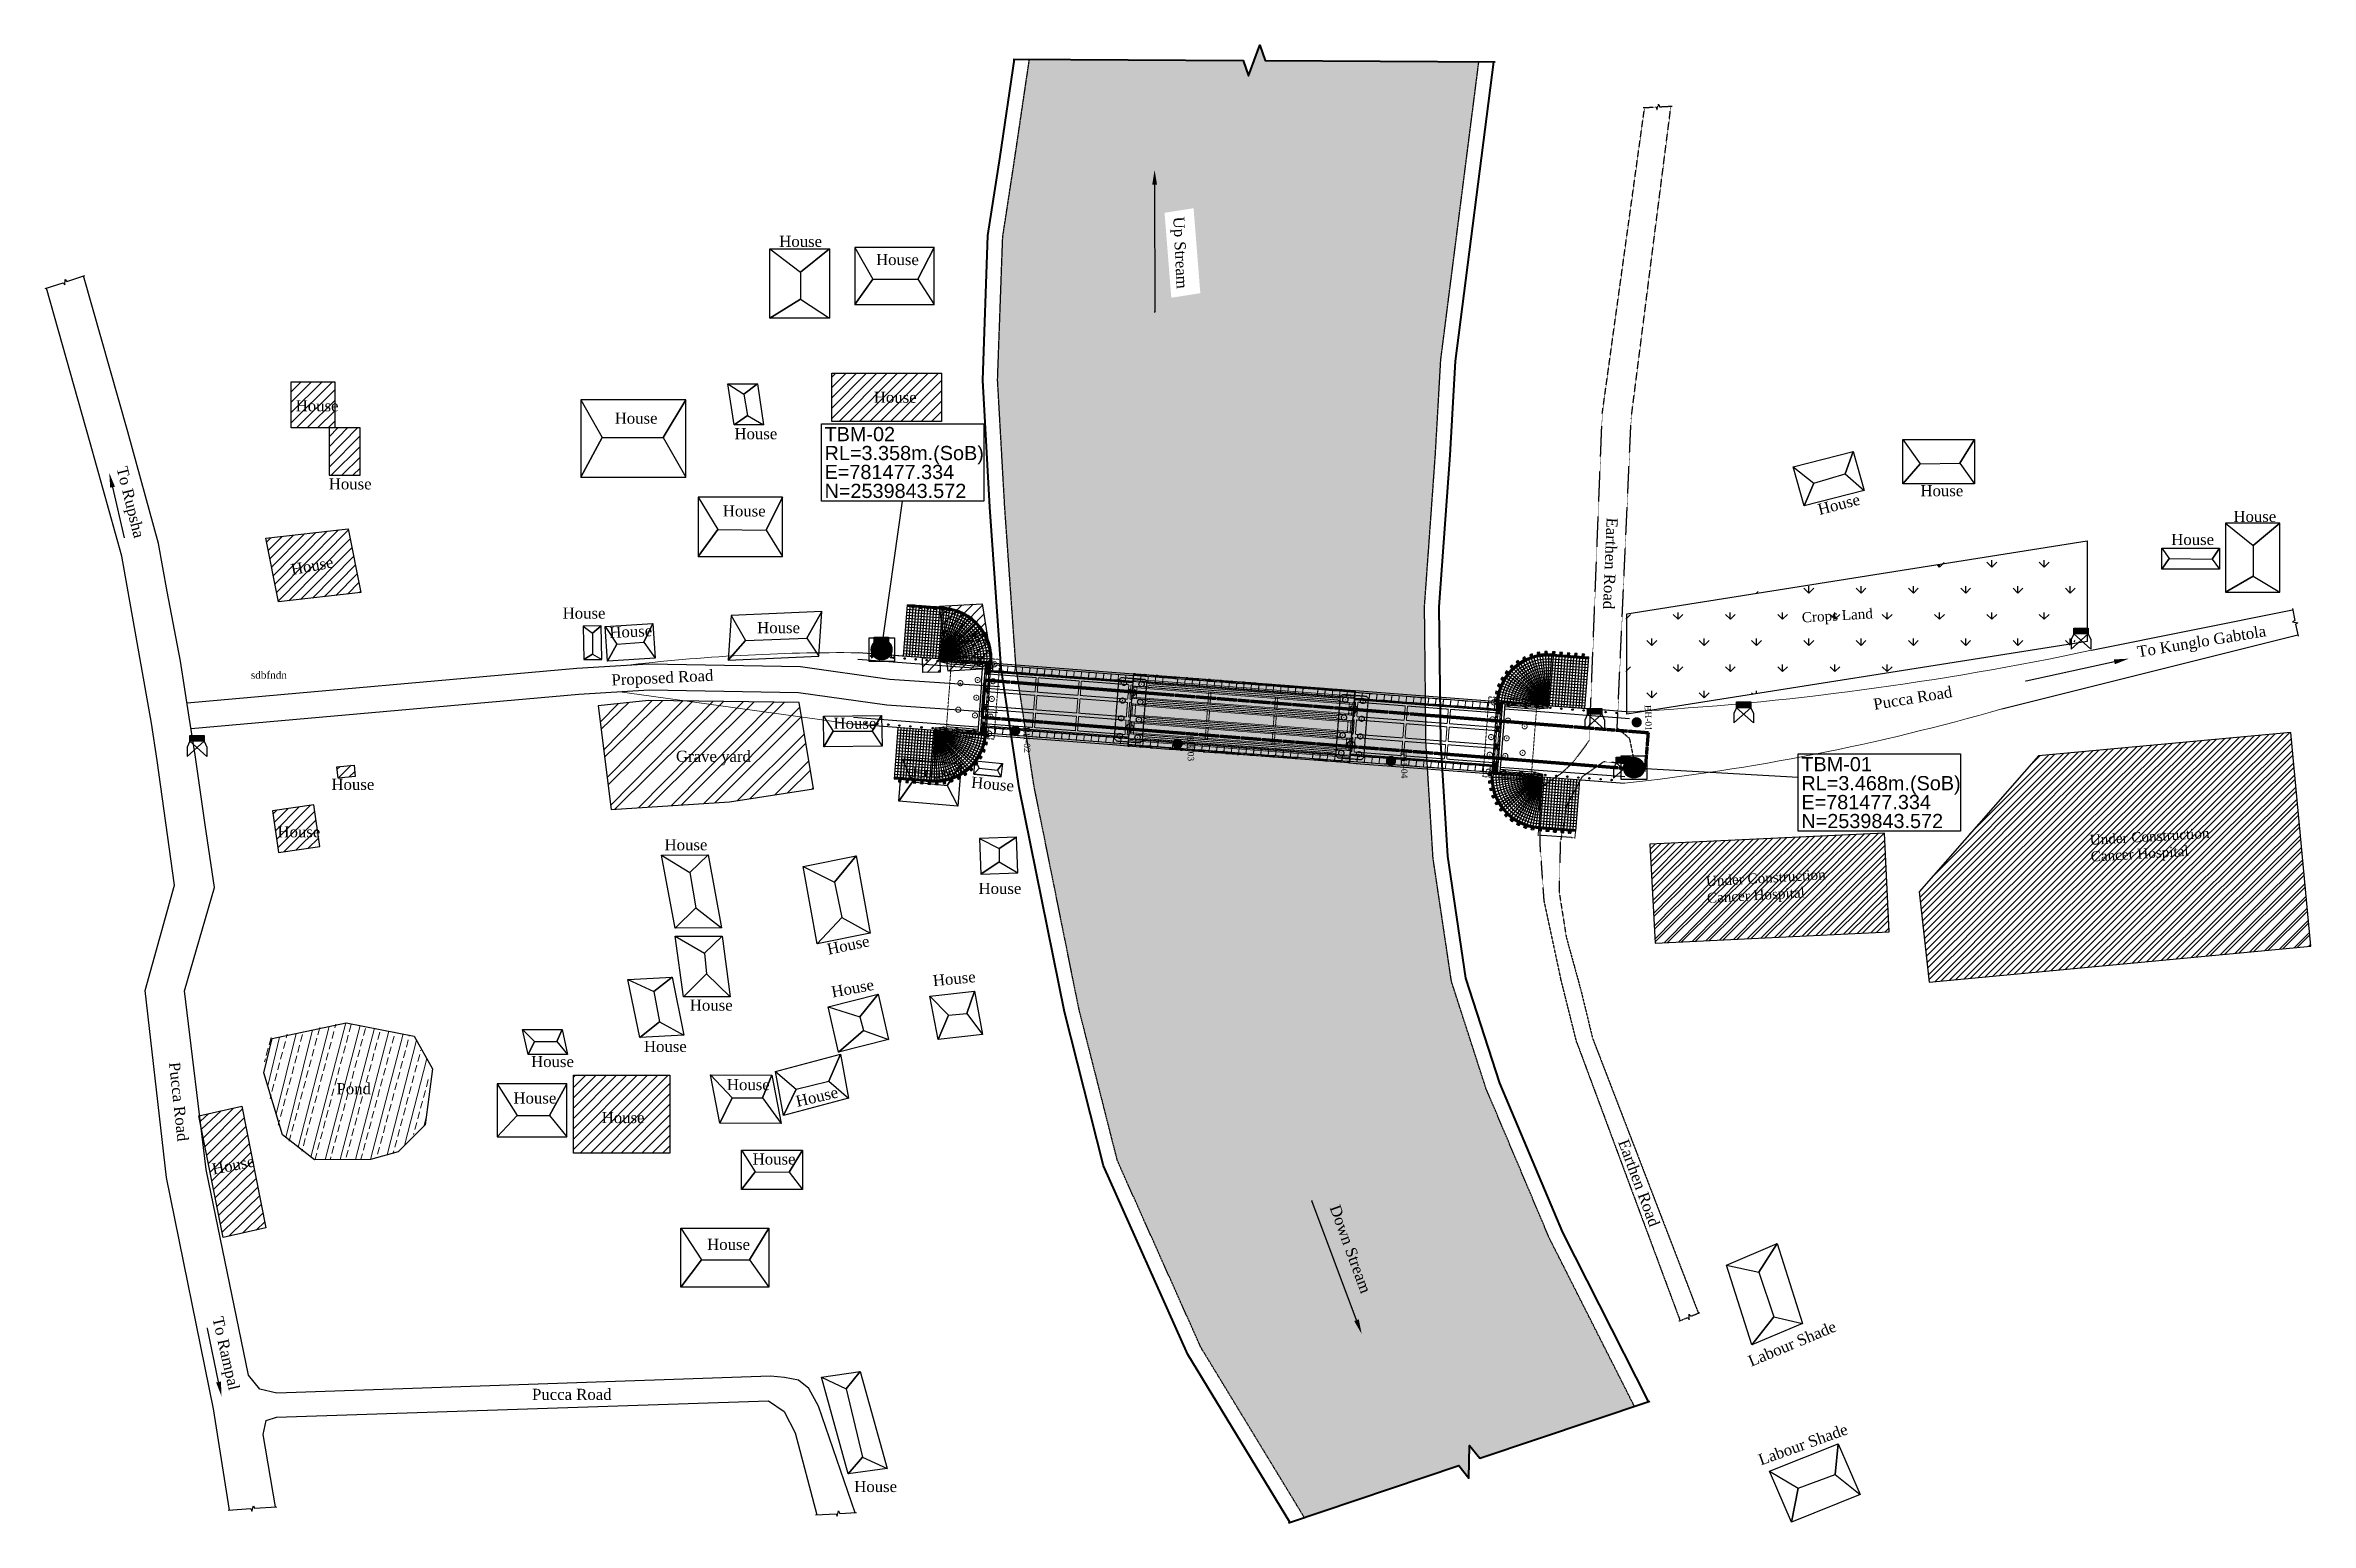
# Model space of a CAD drawing. Header units: inches. Extents: x 215676 to 3518780154, y 2761699 to 325936546.
# Drawn here: x 112840471 to 113146766, y 9362416 to 9562199 of the extents above; entities that cross this region are included whole.
import ezdxf
from ezdxf import colors
from ezdxf.entities.mleader import LeaderData, LeaderLine
from ezdxf.enums import TextEntityAlignment as Align
from ezdxf.math import Vec2, Vec3

# ---------------------------------------------------------------- set-up
doc = ezdxf.new("R2010")
doc.units = ezdxf.units.IN
doc.header["$LTSCALE"] = 20
doc.header["$MEASUREMENT"] = 0
for name, pattern in [('ACAD_ISO03W100', [30, 12, -18]), ('DASHED', [0.75, 0.5, -0.25]), ('DASHED2', [0.375, 0.25, -0.125]), ('HIDDEN', [9.525, 6.35, -3.175])]:
    doc.linetypes.add(name, pattern=pattern)
for name, color, linetype in [('Abutment W Line', 11, 'Continuous'), ('Bearing  peat', 11, 'Continuous'), ('BM_TBM', 1, 'Continuous'), ('BORE HOLE', 1, 'Continuous'), ('Crops Land', 74, 'Continuous'), ('Deck Slab', 11, 'Continuous'), ('ELECTRIC POLE', 1, 'Continuous'), ('Extra Line', 134, 'Continuous'), ('Grave yard', 88, 'Continuous'), ('Hatching', 65, 'Continuous'), ('Pile', 11, 'Continuous'), ('Pond', 132, 'Continuous'), ('proposed', 1, 'Continuous'), ('Ralling', 6, 'Continuous'), ('RL', 1, 'Continuous'), ('Text', 7, 'Continuous')]:
    doc.layers.add(name, color=color, linetype=linetype)
for name, color, linetype, lineweight in [('Box', 30, 'Continuous', 13), ('BUILDING', 5, 'Continuous', 30), ('Center Line', 9, 'Continuous', 18), ('Conc out', 6, 'Continuous', 15), ('Concrete', 4, 'Continuous', 13), ('Girder Line', 7, 'Continuous', 18), ('KATCHA ROAD', 7, 'Continuous', 20), ('KHAL+RIVER BANK', 160, 'Continuous', 18), ('Pucca Road', 1, 'Continuous', 30), ('Railing', 6, 'Continuous', 15), ('Re-bar', 1, 'Continuous', 30), ('Road', 7, 'Continuous', 30), ('SEMI_PUCCA', 66, 'Continuous', 30), ('SHED', 7, 'Continuous', 30), ('Text_Title', 1, 'Continuous', 20), ('Water Body', 4, 'Continuous', 18), ('Water Line', 4, 'DASHED', 18)]:
    doc.layers.add(name, color=color, linetype=linetype, lineweight=lineweight)
doc.styles.get("Standard").update_dxf_attribs({"font": 'times.ttf', "height": 1})
doc.styles.add('text', font='arial.ttf')
doc.styles.add('TR', font='times.ttf')
doc.dimstyles.new('ISO-25', dxfattribs={"dimtxt": 75, "dimasz": 35, "dimexe": 75, "dimexo": 45.625, "dimgap": 20, "dimtad": 1, "dimtoh": 1, "dimdec": 0, "dimtxsty": 'Standard', "dimblk": 'DOT', "dimcen": 300, "dimclrd": 256, "dimclre": 256, "dimclrt": 256, "dimadec": 0, "dimazin": 0, "dimtfac": 1, "dimtdec": 0, "dimtix": 1, "dimtmove": 0, "dimatfit": 3, "dimldrblk": 'DOT', "dimfxl": 1, "dimlwd": -1, "dimarcsym": 0})
doc.dimstyles.get("Standard").update_dxf_attribs({"dimtxt": 0.18, "dimasz": 0.18, "dimexe": 0.18, "dimexo": 0.0625, "dimgap": 0.09, "dimtad": 0, "dimtih": 1, "dimtoh": 1, "dimdec": 4, "dimzin": 0, "dimdsep": 46, "dimtxsty": 'Standard', "dimcen": 0.09, "dimadec": 0, "dimazin": 0, "dimtfac": 1, "dimtdec": 4, "dimtofl": 0, "dimtmove": 0, "dimatfit": 3, "dimfxl": 1, "dimtolj": 1, "dimtzin": 0, "dimarcsym": 0})
pattern_1 = [(45, (-659396366.2, -2491106631.1), (-695.3896861, 695.3896861), [])]
pattern_2 = [(95, (107366486.56, 9391556.134), (-63.2583633, -5.53438966), [])]
pattern_3 = [(45, (113368225.44, 9459709.1), (-33.67596, 33.67596), [])]
pattern_4 = [(0, (113368375.44, 9459709.098), (0, 25.4), [])]
pattern_5 = [(45, (113368225.44, 9457309.1), (-33.67596, 33.67596), [])]
pattern_6 = [(0, (113368375.44, 9457309.098), (0, 25.4), [])]
pattern_7 = [(95, (107366486.56, 9389156.134), (-63.2583633, -5.53438966), [])]
pattern_8 = [(0, (113368375.44, 9454909.098), (0, 25.4), [])]

msp = doc.modelspace()

# ---------------------------------------------------------------- texts
at = {"layer": 'Road', "lineweight": 0, "insert": (112868270, 9477545), "char_height": 1000, "width": 4913.12, "attachment_point": 1}
msp.add_mtext('sdbfndn', dxfattribs=at)
at = {"layer": 'Text', "style": 'TR'}
for s, rotation, p in [('Up Stream', 272.78101, (112993723, 9539029)), ('To Rupsha', 284.01861, (112850820, 9505211)), ('Earthen Road', 267.7338, (113052332, 9498328)), ('House', 14.50168, (113080164, 9499398)), ('House', 10.54117, (112873692, 9491291)), ('House', 2.71953, (112916732, 9482785)), ('To Kunglo Gabtola', 9.37936, (113123318, 9480169)), ('House', 4.63087, (112962177, 9481969)), ('Proposed Road', 2.71953, (112917021, 9476371, 1677)), ('Pucca Road', 9.37936, (113087646, 9473064)), ('House', 357.01205, (112957672, 9463975)), ('House', 354.95789, (112965669, 9462555)), ('House', 11.83523, (112946196, 9439939)), ('House', 10.57715, (112946776, 9434162)), ('House', 5.60971, (112960478, 9435709)), ('Pucca Road', 276.22982, (112857929, 9424698)), ('House', 13.2113, (112941977, 9419361)), ('Earthen Road', 290.3729, (113053801, 9414166, 2863)), ('House', 11.15423, (112863027, 9410216)), ('Down Stream', 290.00647, (113014804, 9405309)), ('To Rampal', 282.86433, (112863786, 9390249)), ('Labour Shade', 22.6663, (113070820, 9384191)), ('Labour Shade', 19.76978, (113072177, 9370862))]:
    msp.add_text(s, height=1500, rotation=rotation, dxfattribs=at).set_placement(p, align=Align.MIDDLE_LEFT)
for s, p in [('House', (112939706, 9535692)), ('House', (112952793, 9533229)), ('House', (112874325, 9513452)), ('House', (112952497, 9514608)), ('House', (112917457, 9511780)), ('House', (112933647, 9509678)), ('House', (112878799, 9502894)), ('House', (113094002, 9501971)), ('House', (112932079, 9499236)), ('House', (113136319, 9498487)), ('House', (113127911, 9495373)), ('House', (112910419, 9485420)), ('House', (112936720, 9483453)), ('House', (112947043, 9470523)), ('Grave yard', (112925741, 9466055)), ('House', (112879164, 9462257)), ('House', (112871865, 9455845)), ('House', (112924200, 9454095)), ('House', (112966650, 9448190)), ('House', (112927615, 9432408)), ('House', (112906154, 9424780)), ('House', (112921412, 9426826)), ('Pond', (112879844, 9421104)), ('House', (112932630, 9421659)), ('House', (112903771, 9419849)), ('House', (112915693, 9417203)), ('House', (112936112, 9411596)), ('House', (112929958, 9400054)), ('Pucca Road', (112906278, 9379773)), ('House', (112949846, 9367310))]:
    msp.add_text(s, height=1500, dxfattribs=at).set_placement(p, align=Align.MIDDLE_LEFT)
at = {"layer": 'Text', "color": 30, "true_color": 0xf26722, "char_height": 1920, "width": 23360.58, "attachment_point": 1, "line_spacing_factor": 0.8, "style": 'text'}
for s, insert in [('{\\C1;TBM-02\\C256;\\PRL=3.358m.(SoB)\\PE=781477.334\\PN=2539843.572}', (112945830, 9510585, -10495)), ('{\\C1;TBM-01\\C256;\\PRL=3.468m.(SoB)\\PE=781477.334\\PN=2539843.572}', (113077901, 9465944, -10495))]:
    msp.add_mtext(s, dxfattribs=dict(at, insert=insert))
at = {"layer": 'Text', "attachment_point": 1, "style": 'TR'}
for s, insert, char_height, rotation in [('Crops Land', (113077926, 9485501), 1355.4, 3.35022), ('{\\C6;BH-01}', (113057562, 9473003), 850, 272.07512), ('{\\C6;BH-02}', (112973538, 9470055), 850, 272.07512), ('{\\C6;BH-03}', (112995685, 9468901), 850, 272.07512), ('{\\C6;BH-04}', (113024546, 9466572), 850, 272.07512), ('Under Construction Cancer Hospital', (113116855, 9455428), 1355.45, 3.35022), ('Under Construction Cancer Hospital', (113064963, 9449828), 1355.45, 3.35022)]:
    msp.add_mtext_dynamic_manual_height_columns(s, width=19617.59, gutter_width=45000, heights=[0], dxfattribs=dict(at, insert=insert, char_height=char_height, rotation=rotation))

# ---------------------------------------------------------------- blocks, each defined once
blk = doc.blocks.new('eeee')
at = {"layer": 'ELECTRIC POLE'}
for p, q in [((353314.02, 2673551.65), (353315.74, 2673551.65)), ((353314.02, 2673550.96), (353314.02, 2673551.65)), ((353315.74, 2673551.65), (353315.74, 2673550.96)), ((353314.02, 2673550.96), (353313.7, 2673550.26)), ((353313.7, 2673549.12), (353315.74, 2673550.96)), ((353313.7, 2673550.26), (353313.7, 2673549.12)), ((353315.74, 2673550.96), (353314.02, 2673550.96)), ((353316.06, 2673549.12), (353314.02, 2673550.96)), ((353315.74, 2673550.96), (353316.06, 2673550.26)), ((353316.06, 2673550.26), (353316.06, 2673549.12))]:
    blk.add_line(p, q, dxfattribs=at)
blk.add_solid([(353314.02, 2673551.65), (353315.74, 2673551.65), (353314.02, 2673550.96), (353315.74, 2673550.96)], dxfattribs=at)
blk = doc.blocks.new('edgh')
at = {"layer": 'Box', "linetype": 'Continuous', "lineweight": 20, "ltscale": 5}
for p, q in [((331789, 528973), (331789, 528973)), ((331789, 519173), (331789, 519173)), ((350425, 519173), (333581, 519173)), ((351752, 519173), (350702, 519173))]:
    blk.add_line(p, q, dxfattribs=at)
for points in [[(331794, 528718), (332784, 528718), (332784, 527978), (331794, 527978)], [(332794, 528718), (333784, 528718), (333784, 527978), (332794, 527978)], [(333794, 528718), (334784, 528718), (334784, 527978), (333794, 527978)], [(334794, 528718), (335784, 528718), (335784, 527978), (334794, 527978)], [(335794, 528718), (336784, 528718), (336784, 527978), (335794, 527978)], [(336794, 528718), (337784, 528718), (337784, 527978), (336794, 527978)], [(337794, 528718), (338784, 528718), (338784, 527978), (337794, 527978)], [(338794, 528718), (339784, 528718), (339784, 527978), (338794, 527978)], [(339794, 528718), (340784, 528718), (340784, 527978), (339794, 527978)], [(340794, 528718), (341784, 528718), (341784, 527978), (340794, 527978)], [(341794, 528718), (342784, 528718), (342784, 527978), (341794, 527978)], [(342794, 528718), (342784, 528718), (342784, 527978), (342794, 527978)], [(342794, 528718), (343784, 528718), (343784, 527978), (342794, 527978)], [(343794, 528718), (344784, 528718), (344784, 527978), (343794, 527978)], [(344794, 528718), (345784, 528718), (345784, 527978), (344794, 527978)], [(345794, 528718), (346784, 528718), (346784, 527978), (345794, 527978)], [(346794, 528718), (347784, 528718), (347784, 527978), (346794, 527978)], [(347794, 528718), (348784, 528718), (348784, 527978), (347794, 527978)], [(348794, 528718), (349784, 528718), (349784, 527978), (348794, 527978)], [(349794, 528718), (350784, 528718), (350784, 527978), (349794, 527978)], [(350794, 528718), (351784, 528718), (351784, 527978), (350794, 527978)], [(331794, 519428), (332784, 519428), (332784, 520168), (331794, 520168)], [(332794, 519428), (333784, 519428), (333784, 520168), (332794, 520168)], [(333794, 519428), (334784, 519428), (334784, 520168), (333794, 520168)], [(334794, 519428), (335784, 519428), (335784, 520168), (334794, 520168)], [(335794, 519428), (336784, 519428), (336784, 520168), (335794, 520168)], [(336794, 519428), (337784, 519428), (337784, 520168), (336794, 520168)], [(337794, 519428), (338784, 519428), (338784, 520168), (337794, 520168)], [(338794, 519428), (339784, 519428), (339784, 520168), (338794, 520168)], [(339794, 519428), (340784, 519428), (340784, 520168), (339794, 520168)], [(340794, 519428), (341784, 519428), (341784, 520168), (340794, 520168)], [(341794, 519428), (342784, 519428), (342784, 520168), (341794, 520168)], [(342794, 519428), (342784, 519428), (342784, 520168), (342794, 520168)], [(342794, 519428), (343784, 519428), (343784, 520168), (342794, 520168)], [(343794, 519428), (344784, 519428), (344784, 520168), (343794, 520168)], [(344794, 519428), (345784, 519428), (345784, 520168), (344794, 520168)], [(345794, 519428), (346784, 519428), (346784, 520168), (345794, 520168)], [(346794, 519428), (347784, 519428), (347784, 520168), (346794, 520168)], [(347794, 519428), (348784, 519428), (348784, 520168), (347794, 520168)], [(348794, 519428), (349784, 519428), (349784, 520168), (348794, 520168)], [(349794, 519428), (350784, 519428), (350784, 520168), (349794, 520168)], [(350794, 519428), (351784, 519428), (351784, 520168), (350794, 520168)]]:
    blk.add_lwpolyline(points, close=True, dxfattribs=at)
at = {"layer": 'Deck Slab'}
for p, q in [((331789, 528723), (351789, 528723)), ((351789, 519423), (331789, 519423))]:
    blk.add_line(p, q, dxfattribs=at)
blk.add_lwpolyline([(350902, 519173), (331789, 519173), (331789, 528973), (351789, 528973), (351789, 519173), (350262, 519173)], dxfattribs=at)
at = {"layer": 'Girder Line', "linetype": 'HIDDEN', "ltscale": 0.15}
for p, q in [((331789, 527898), (351789, 527898)), ((331789, 527448), (331989, 527448)), ((331989, 527448), (331989, 525498)), ((332289, 527448), (338722, 527448)), ((332289, 527448), (332289, 525498)), ((338722, 527448), (338722, 525498)), ((339022, 527448), (344556, 527448)), ((339022, 527448), (339022, 525498)), ((344556, 527448), (344556, 525498)), ((344856, 527448), (351289, 527448)), ((344856, 527448), (344856, 525498)), ((351289, 527448), (351289, 525498)), ((351589, 527448), (351589, 525498)), ((331789, 525498), (331989, 525498)), ((331789, 523073), (331789, 525373)), ((331789, 525048), (331989, 525048)), ((331989, 525048), (331989, 523098)), ((332289, 525498), (338722, 525498)), ((332289, 525048), (332289, 523098)), ((332289, 525048), (338722, 525048)), ((338722, 525048), (338722, 523098)), ((339022, 525498), (344556, 525498)), ((339022, 525048), (344556, 525048)), ((339022, 525048), (339022, 523098)), ((344556, 525048), (344556, 523098)), ((344856, 525498), (351289, 525498)), ((344856, 525048), (351289, 525048)), ((344856, 525048), (344856, 523098)), ((351289, 525048), (351289, 523098)), ((351589, 525498), (351789, 525498)), ((351589, 525048), (351589, 523098)), ((331789, 523098), (331989, 523098)), ((331789, 522648), (331989, 522648)), ((331989, 522648), (331989, 520698)), ((332289, 523098), (338722, 523098)), ((332289, 522648), (332289, 520698)), ((332289, 522648), (338722, 522648)), ((338722, 522648), (338722, 520698)), ((339022, 523098), (344556, 523098)), ((339022, 522648), (344556, 522648)), ((339022, 522648), (339022, 520698)), ((344556, 522648), (344556, 520698)), ((344856, 523098), (351289, 523098)), ((344856, 522648), (351289, 522648)), ((344856, 522648), (344856, 520698)), ((351289, 522648), (351289, 520698)), ((351589, 523098), (351789, 523098)), ((351589, 522648), (351589, 520698)), ((331789, 520698), (331989, 520698)), ((331789, 520248), (351789, 520248)), ((332289, 520698), (338722, 520698)), ((339022, 520698), (344556, 520698)), ((344856, 520698), (351289, 520698)), ((351589, 520698), (351789, 520698))]:
    blk.add_line(p, q, dxfattribs=at)
at = {"layer": 'Girder Line', "linetype": 'HIDDEN', "ltscale": 15}
for p, q in [((351589, 527448), (351789, 527448)), ((351589, 525048), (351789, 525048)), ((351589, 522648), (351789, 522648))]:
    blk.add_line(p, q, dxfattribs=at)
at = {"layer": 'Railing', "linetype": 'Continuous', "lineweight": 20, "ltscale": 5}
for p, q in [((331789, 527773), (351789, 527773)), ((331789, 527723), (351789, 527723)), ((331789, 520423), (351789, 520423)), ((331789, 520373), (351789, 520373))]:
    blk.add_line(p, q, dxfattribs=at)
for points in [[(331801, 519373), (331977, 519373), (331989, 519361), (331989, 519185), (331977, 519173), (331801, 519173), (331789, 519185), (331789, 519361)], [(331801, 519173), (331977, 519173), (331989, 519185), (331989, 519361), (331977, 519373), (331801, 519373), (331789, 519361), (331789, 519185)], [(331801, 519173), (331977, 519173), (331989, 519185), (331989, 519361), (331977, 519373), (331801, 519373), (331789, 519361), (331789, 519185)], [(331801, 519373), (331977, 519373), (331989, 519361), (331989, 519185), (331977, 519173), (331801, 519173), (331789, 519185), (331789, 519361)], [(331801, 519173), (331977, 519173), (331989, 519185), (331989, 519361), (331977, 519373), (331801, 519373), (331789, 519361), (331789, 519185)]]:
    blk.add_lwpolyline(points, close=True, dxfattribs=at)
blk = doc.blocks.new('fdg')
at = {"layer": 'Conc out'}
for p, q in [((80960, -100855), (50960, -100855)), ((80960, -101955), (50960, -101955)), ((80960, -103255), (50960, -103255)), ((80960, -104355), (50960, -104355)), ((80960, -105655), (50960, -105655)), ((80960, -106755), (50960, -106755)), ((80960, -108055), (50960, -108055)), ((80960, -109155), (50960, -109155))]:
    blk.add_line(p, q, dxfattribs=at)
at = {"layer": 'Concrete', "color": 4, "ltscale": 5}
for p, q in [((50960, -109905), (50960, -100105)), ((80960, -100105), (80960, -109905)), ((80960, -109905), (50960, -109905))]:
    blk.add_line(p, q, dxfattribs=at)
at = {"layer": 'Concrete', "color": 4, "linetype": 'DASHED2', "ltscale": 5}
for p, q in [((50960, -100105), (80960, -100105)), ((80960, -101030), (50960, -101030)), ((52460, -101030), (53210, -101280)), ((79460, -101030), (78710, -101280)), ((80960, -101780), (50960, -101780)), ((80960, -103430), (50960, -103430)), ((51160, -101780), (51160, -103430)), ((51560, -101780), (51560, -103430)), ((52460, -101780), (53210, -101530)), ((52460, -103430), (53210, -103680)), ((52460, -104180), (53210, -103930)), ((53210, -101280), (78710, -101280)), ((53210, -101530), (78710, -101530)), ((53210, -103680), (78710, -103680)), ((53210, -103930), (78710, -103930)), ((61285, -103405), (61285, -101780)), ((61585, -103405), (61585, -101780)), ((70335, -103405), (70335, -101780)), ((70635, -103405), (70635, -101780)), ((79460, -101780), (78710, -101530)), ((79460, -103430), (78710, -103680)), ((79460, -104180), (78710, -103930)), ((80360, -101805), (80360, -103405)), ((80760, -101805), (80760, -103405)), ((80960, -104180), (50960, -104180)), ((80960, -105830), (50960, -105830)), ((80960, -106580), (50960, -106580)), ((51160, -105805), (51160, -104180)), ((51160, -108230), (51160, -106580)), ((51560, -105805), (51560, -104180)), ((51560, -108230), (51560, -106580)), ((52460, -105830), (53210, -106080)), ((52460, -106580), (53210, -106330)), ((53210, -106080), (78710, -106080)), ((53210, -106330), (78710, -106330)), ((61285, -104205), (61285, -105805)), ((61285, -106605), (61285, -108205)), ((61585, -104205), (61585, -105805)), ((61585, -106605), (61585, -108205)), ((70335, -104205), (70335, -105805)), ((70335, -106605), (70335, -108205)), ((70635, -104205), (70635, -105805)), ((70635, -106605), (70635, -108205)), ((79460, -105830), (78710, -106080)), ((79460, -106580), (78710, -106330)), ((80360, -105805), (80360, -104205)), ((80360, -108205), (80360, -106605)), ((80760, -105805), (80760, -104205)), ((80760, -108205), (80760, -106605)), ((80960, -108230), (50960, -108230)), ((80960, -108980), (50960, -108980)), ((52460, -108230), (53210, -108480)), ((52460, -108980), (53210, -108730)), ((53210, -108480), (78710, -108480)), ((53210, -108730), (78710, -108730)), ((79460, -108230), (78710, -108480)), ((79460, -108980), (78710, -108730))]:
    blk.add_line(p, q, dxfattribs=at)
at = {"layer": 'Deck Slab', "lineweight": 15}
for p, q in [((50960, -100340), (51950, -100340)), ((50960, -101145), (50960, -100340)), ((51950, -100340), (51950, -101145)), ((51960, -100340), (52950, -100340)), ((51960, -101145), (51960, -100340)), ((52950, -100340), (52950, -101145)), ((52960, -100340), (53950, -100340)), ((52960, -101145), (52960, -100340)), ((53950, -100340), (53950, -101145)), ((53960, -100340), (54950, -100340)), ((53960, -101145), (53960, -100340)), ((54950, -100340), (54950, -101145)), ((54960, -100340), (56950, -100340)), ((54960, -101145), (54960, -100340)), ((56950, -100340), (56950, -101145)), ((56960, -100340), (57950, -100340)), ((56960, -101145), (56960, -100340)), ((57950, -100340), (57950, -101145)), ((57960, -100340), (58950, -100340)), ((57960, -101145), (57960, -100340)), ((58950, -100340), (58950, -101145)), ((58960, -100340), (59950, -100340)), ((58960, -101145), (58960, -100340)), ((59950, -100340), (59950, -101145)), ((59960, -100340), (60950, -100340)), ((59960, -101145), (59960, -100340)), ((60950, -100340), (60950, -101145)), ((60960, -100340), (61950, -100340)), ((60960, -101145), (60960, -100340)), ((61950, -100340), (61950, -101145)), ((61960, -100340), (62950, -100340)), ((61960, -101145), (61960, -100340)), ((62950, -100340), (62950, -101145)), ((62960, -100340), (63950, -100340)), ((62960, -101145), (62960, -100340)), ((63950, -100340), (63950, -101145)), ((63960, -100340), (64950, -100340)), ((63960, -101145), (63960, -100340)), ((64950, -100340), (64950, -101145)), ((64960, -100340), (65950, -100340)), ((64960, -101145), (64960, -100340)), ((65950, -100340), (65950, -101145)), ((65960, -100340), (66950, -100340)), ((65960, -101145), (65960, -100340)), ((66950, -100340), (66950, -101145)), ((66960, -100340), (67950, -100340)), ((66960, -101145), (66960, -100340)), ((67950, -100340), (67950, -101145)), ((67960, -100340), (68950, -100340)), ((67960, -101145), (67960, -100340)), ((68950, -100340), (68950, -101145)), ((68960, -100340), (69950, -100340)), ((68960, -101145), (68960, -100340)), ((69950, -100340), (69950, -101145)), ((69960, -100340), (70950, -100340)), ((69960, -101145), (69960, -100340)), ((70950, -100340), (70950, -101145)), ((70960, -100340), (71950, -100340)), ((70960, -101145), (70960, -100340)), ((71950, -100340), (71950, -101145)), ((71960, -100340), (72950, -100340)), ((71960, -101145), (71960, -100340)), ((72950, -100340), (72950, -101145)), ((72960, -100340), (73950, -100340)), ((72960, -101145), (72960, -100340)), ((73950, -100340), (73950, -101145)), ((73960, -100340), (75950, -100340)), ((73960, -101145), (73960, -100340)), ((75950, -100340), (75950, -101145)), ((75960, -100340), (76950, -100340)), ((75960, -101145), (75960, -100340)), ((76950, -100340), (76950, -101145)), ((76960, -100340), (77950, -100340)), ((76960, -101145), (76960, -100340)), ((77950, -100340), (77950, -101145)), ((77960, -100340), (78950, -100340)), ((77960, -101145), (77960, -100340)), ((78950, -100340), (78950, -101145)), ((78960, -100340), (79950, -100340)), ((78960, -101145), (78960, -100340)), ((79950, -100340), (79950, -101145)), ((79960, -100340), (80950, -100340)), ((79960, -101145), (79960, -100340)), ((80950, -100340), (80950, -101145)), ((51950, -101145), (50960, -101145)), ((52950, -101145), (51960, -101145)), ((53950, -101145), (52960, -101145)), ((54950, -101145), (53960, -101145)), ((56950, -101145), (54960, -101145)), ((57950, -101145), (56960, -101145)), ((58950, -101145), (57960, -101145)), ((59950, -101145), (58960, -101145)), ((60950, -101145), (59960, -101145)), ((61950, -101145), (60960, -101145)), ((62950, -101145), (61960, -101145)), ((63950, -101145), (62960, -101145)), ((64950, -101145), (63960, -101145)), ((65950, -101145), (64960, -101145)), ((66950, -101145), (65960, -101145)), ((67950, -101145), (66960, -101145)), ((68950, -101145), (67960, -101145)), ((69950, -101145), (68960, -101145)), ((70950, -101145), (69960, -101145)), ((71950, -101145), (70960, -101145)), ((72950, -101145), (71960, -101145)), ((73950, -101145), (72960, -101145)), ((75950, -101145), (73960, -101145)), ((76950, -101145), (75960, -101145)), ((77950, -101145), (76960, -101145)), ((78950, -101145), (77960, -101145)), ((79950, -101145), (78960, -101145)), ((80950, -101145), (79960, -101145)), ((51950, -108865), (50960, -108865)), ((50960, -108865), (50960, -109670)), ((50960, -109670), (51950, -109670)), ((51950, -109670), (51950, -108865)), ((52950, -108865), (51960, -108865)), ((51960, -108865), (51960, -109670)), ((51960, -109670), (52950, -109670)), ((52950, -109670), (52950, -108865)), ((53950, -108865), (52960, -108865)), ((52960, -108865), (52960, -109670)), ((52960, -109670), (53950, -109670)), ((53950, -109670), (53950, -108865)), ((54950, -108865), (53960, -108865)), ((53960, -108865), (53960, -109670)), ((53960, -109670), (54950, -109670)), ((54950, -109670), (54950, -108865)), ((56950, -108865), (54960, -108865)), ((54960, -108865), (54960, -109670)), ((54960, -109670), (56950, -109670)), ((56950, -109670), (56950, -108865)), ((57950, -108865), (56960, -108865)), ((56960, -108865), (56960, -109670)), ((56960, -109670), (57950, -109670)), ((57950, -109670), (57950, -108865)), ((58950, -108865), (57960, -108865)), ((57960, -108865), (57960, -109670)), ((57960, -109670), (58950, -109670)), ((58950, -109670), (58950, -108865)), ((59950, -108865), (58960, -108865)), ((58960, -108865), (58960, -109670)), ((58960, -109670), (59950, -109670)), ((59950, -109670), (59950, -108865)), ((60950, -108865), (59960, -108865)), ((59960, -108865), (59960, -109670)), ((59960, -109670), (60950, -109670)), ((60950, -109670), (60950, -108865)), ((61950, -108865), (60960, -108865)), ((60960, -108865), (60960, -109670)), ((60960, -109670), (61950, -109670)), ((61950, -109670), (61950, -108865)), ((62950, -108865), (61960, -108865)), ((61960, -108865), (61960, -109670)), ((61960, -109670), (62950, -109670)), ((62950, -109670), (62950, -108865)), ((63950, -108865), (62960, -108865)), ((62960, -108865), (62960, -109670)), ((62960, -109670), (63950, -109670)), ((63950, -109670), (63950, -108865)), ((64950, -108865), (63960, -108865)), ((63960, -108865), (63960, -109670)), ((63960, -109670), (64950, -109670)), ((64950, -109670), (64950, -108865)), ((65950, -108865), (64960, -108865)), ((64960, -108865), (64960, -109670)), ((64960, -109670), (65950, -109670)), ((65950, -109670), (65950, -108865)), ((66950, -108865), (65960, -108865)), ((65960, -108865), (65960, -109670)), ((65960, -109670), (66950, -109670)), ((66950, -109670), (66950, -108865)), ((67950, -108865), (66960, -108865)), ((66960, -108865), (66960, -109670)), ((66960, -109670), (67950, -109670)), ((67950, -109670), (67950, -108865)), ((68950, -108865), (67960, -108865)), ((67960, -108865), (67960, -109670)), ((67960, -109670), (68950, -109670)), ((68950, -109670), (68950, -108865)), ((69950, -108865), (68960, -108865)), ((68960, -108865), (68960, -109670)), ((68960, -109670), (69950, -109670)), ((69950, -109670), (69950, -108865)), ((70950, -108865), (69960, -108865)), ((69960, -108865), (69960, -109670)), ((69960, -109670), (70950, -109670)), ((70950, -109670), (70950, -108865)), ((71950, -108865), (70960, -108865)), ((70960, -108865), (70960, -109670)), ((70960, -109670), (71950, -109670)), ((71950, -109670), (71950, -108865)), ((72950, -108865), (71960, -108865)), ((71960, -108865), (71960, -109670)), ((71960, -109670), (72950, -109670)), ((72950, -109670), (72950, -108865)), ((73950, -108865), (72960, -108865)), ((72960, -108865), (72960, -109670)), ((72960, -109670), (73950, -109670)), ((73950, -109670), (73950, -108865)), ((75950, -108865), (73960, -108865)), ((73960, -108865), (73960, -109670)), ((73960, -109670), (75950, -109670)), ((75950, -109670), (75950, -108865)), ((76950, -108865), (75960, -108865)), ((75960, -108865), (75960, -109670)), ((75960, -109670), (76950, -109670)), ((76950, -109670), (76950, -108865)), ((77950, -108865), (76960, -108865)), ((76960, -108865), (76960, -109670)), ((76960, -109670), (77950, -109670)), ((77950, -109670), (77950, -108865)), ((78950, -108865), (77960, -108865)), ((77960, -108865), (77960, -109670)), ((77960, -109670), (78950, -109670)), ((78950, -109670), (78950, -108865)), ((79950, -108865), (78960, -108865)), ((78960, -108865), (78960, -109670)), ((78960, -109670), (79950, -109670)), ((79950, -109670), (79950, -108865)), ((80950, -108865), (79960, -108865)), ((79960, -108865), (79960, -109670)), ((79960, -109670), (80950, -109670)), ((80950, -109670), (80950, -108865))]:
    blk.add_line(p, q, dxfattribs=at)
at = {"layer": 'Ralling'}
for p, q in [((50960, -100105), (80960, -100105)), ((50972, -100105), (50960, -100118)), ((50972, -100105), (50960, -100118)), ((50960, -100118), (50960, -100293)), ((50960, -100118), (50960, -100293)), ((50960, -100293), (50972, -100305)), ((50960, -100293), (50972, -100305)), ((51147, -100105), (50972, -100105)), ((51147, -100105), (50972, -100105)), ((50972, -100305), (51147, -100305)), ((50972, -100305), (51147, -100305)), ((51160, -100118), (51147, -100105)), ((51160, -100118), (51147, -100105)), ((51147, -100305), (51160, -100293)), ((51147, -100305), (51160, -100293)), ((51160, -100293), (51160, -100118)), ((51160, -100293), (51160, -100118)), ((51160, -100130), (52490, -100130)), ((51160, -100280), (52490, -100280)), ((52502, -100105), (52490, -100118)), ((52490, -100118), (52490, -100293)), ((52490, -100293), (52502, -100305)), ((52677, -100105), (52502, -100105)), ((52502, -100305), (52677, -100305)), ((52690, -100118), (52677, -100105)), ((52677, -100305), (52690, -100293)), ((52690, -100293), (52690, -100118)), ((52690, -100293), (52690, -100118)), ((52690, -100130), (54020, -100130)), ((52690, -100280), (54020, -100280)), ((54032, -100105), (54020, -100118)), ((54020, -100118), (54020, -100293)), ((54020, -100293), (54032, -100305)), ((54207, -100105), (54032, -100105)), ((54032, -100305), (54207, -100305)), ((54220, -100118), (54207, -100105)), ((54207, -100305), (54220, -100293)), ((54220, -100293), (54220, -100118)), ((54220, -100293), (54220, -100118)), ((54220, -100130), (56550, -100130)), ((54220, -100280), (56550, -100280)), ((56562, -100105), (56550, -100118)), ((56550, -100118), (56550, -100293)), ((56550, -100293), (56562, -100305)), ((56737, -100105), (56562, -100105)), ((56562, -100305), (56737, -100305)), ((56750, -100118), (56737, -100105)), ((56737, -100305), (56750, -100293)), ((56750, -100293), (56750, -100118)), ((56750, -100293), (56750, -100118)), ((56750, -100130), (58080, -100130)), ((56750, -100280), (58080, -100280)), ((58092, -100105), (58080, -100118)), ((58080, -100118), (58080, -100293)), ((58080, -100293), (58092, -100305)), ((58267, -100105), (58092, -100105)), ((58092, -100305), (58267, -100305)), ((58280, -100118), (58267, -100105)), ((58267, -100305), (58280, -100293)), ((58280, -100293), (58280, -100118)), ((58280, -100293), (58280, -100118)), ((58280, -100130), (59610, -100130)), ((58280, -100280), (59610, -100280)), ((59622, -100105), (59610, -100118)), ((59610, -100118), (59610, -100293)), ((59610, -100293), (59622, -100305)), ((59797, -100105), (59622, -100105)), ((59622, -100305), (59797, -100305)), ((59810, -100118), (59797, -100105)), ((59797, -100305), (59810, -100293)), ((59810, -100293), (59810, -100118)), ((59810, -100293), (59810, -100118)), ((59810, -100130), (61140, -100130)), ((59810, -100280), (61140, -100280)), ((61152, -100105), (61140, -100118)), ((61140, -100118), (61140, -100293)), ((61140, -100293), (61152, -100305)), ((61327, -100105), (61152, -100105)), ((61152, -100305), (61327, -100305)), ((61340, -100118), (61327, -100105)), ((61327, -100305), (61340, -100293)), ((61340, -100293), (61340, -100118)), ((61340, -100293), (61340, -100118)), ((61340, -100130), (62670, -100130)), ((61340, -100280), (62670, -100280)), ((62682, -100105), (62670, -100118)), ((62670, -100118), (62670, -100293)), ((62670, -100293), (62682, -100305)), ((62857, -100105), (62682, -100105)), ((62682, -100305), (62857, -100305)), ((62870, -100118), (62857, -100105)), ((62857, -100305), (62870, -100293)), ((62870, -100293), (62870, -100118)), ((62870, -100293), (62870, -100118)), ((62870, -100130), (64200, -100130)), ((62870, -100280), (64200, -100280)), ((64212, -100105), (64200, -100118)), ((64200, -100118), (64200, -100293)), ((64200, -100293), (64212, -100305)), ((64387, -100105), (64212, -100105)), ((64212, -100305), (64387, -100305)), ((64400, -100118), (64387, -100105)), ((64387, -100305), (64400, -100293)), ((64400, -100293), (64400, -100118)), ((64400, -100293), (64400, -100118)), ((64400, -100130), (65750, -100130)), ((64400, -100280), (65750, -100280)), ((65762, -100105), (65750, -100118)), ((65762, -100105), (65750, -100118)), ((65750, -100118), (65750, -100293)), ((65750, -100118), (65750, -100293)), ((65750, -100293), (65762, -100305)), ((65750, -100293), (65762, -100305)), ((65937, -100105), (65762, -100105)), ((65937, -100105), (65762, -100105)), ((65762, -100305), (65937, -100305)), ((65762, -100305), (65937, -100305)), ((65950, -100118), (65937, -100105)), ((65937, -100305), (65950, -100293)), ((65950, -100293), (65950, -100118)), ((65970, -100118), (65982, -100105)), ((65970, -100118), (65982, -100105)), ((65970, -100293), (65970, -100118)), ((65970, -100293), (65970, -100118)), ((65982, -100305), (65970, -100293)), ((65982, -100305), (65970, -100293)), ((65982, -100105), (66157, -100105)), ((65982, -100105), (66157, -100105)), ((66157, -100305), (65982, -100305)), ((66157, -100305), (65982, -100305)), ((66157, -100105), (66170, -100118)), ((66157, -100105), (66170, -100118)), ((66170, -100293), (66157, -100305)), ((66170, -100293), (66157, -100305)), ((66170, -100118), (66170, -100293)), ((66170, -100118), (66170, -100293)), ((67520, -100130), (66170, -100130)), ((67520, -100280), (66170, -100280)), ((67520, -100118), (67532, -100105)), ((67520, -100293), (67520, -100118)), ((67532, -100305), (67520, -100293)), ((67532, -100105), (67707, -100105)), ((67707, -100305), (67532, -100305)), ((67707, -100105), (67720, -100118)), ((67720, -100293), (67707, -100305)), ((67720, -100118), (67720, -100293)), ((69050, -100130), (67720, -100130)), ((69050, -100280), (67720, -100280)), ((69050, -100118), (69062, -100105)), ((69050, -100293), (69050, -100118)), ((69062, -100305), (69050, -100293)), ((69062, -100105), (69237, -100105)), ((69237, -100305), (69062, -100305)), ((69237, -100105), (69250, -100118)), ((69250, -100293), (69237, -100305)), ((69250, -100118), (69250, -100293)), ((69250, -100118), (69250, -100293)), ((70580, -100130), (69250, -100130)), ((70580, -100280), (69250, -100280)), ((70580, -100118), (70592, -100105)), ((70580, -100293), (70580, -100118)), ((70592, -100305), (70580, -100293)), ((70592, -100105), (70767, -100105)), ((70767, -100305), (70592, -100305)), ((70767, -100105), (70780, -100118)), ((70780, -100293), (70767, -100305)), ((70780, -100118), (70780, -100293)), ((70780, -100118), (70780, -100293)), ((72110, -100130), (70780, -100130)), ((72110, -100280), (70780, -100280)), ((72110, -100118), (72122, -100105)), ((72110, -100293), (72110, -100118)), ((72122, -100305), (72110, -100293)), ((72122, -100105), (72297, -100105)), ((72297, -100305), (72122, -100305)), ((72297, -100105), (72310, -100118)), ((72310, -100293), (72297, -100305)), ((72310, -100118), (72310, -100293)), ((72310, -100118), (72310, -100293)), ((73640, -100130), (72310, -100130)), ((73640, -100280), (72310, -100280)), ((73640, -100118), (73652, -100105)), ((73640, -100293), (73640, -100118)), ((73652, -100305), (73640, -100293)), ((73652, -100105), (73827, -100105)), ((73827, -100305), (73652, -100305)), ((73827, -100105), (73840, -100118)), ((73840, -100293), (73827, -100305)), ((73840, -100118), (73840, -100293)), ((73840, -100118), (73840, -100293)), ((76170, -100130), (73840, -100130)), ((76170, -100280), (73840, -100280)), ((76170, -100118), (76182, -100105)), ((76170, -100293), (76170, -100118)), ((76182, -100305), (76170, -100293)), ((76182, -100105), (76357, -100105)), ((76357, -100305), (76182, -100305)), ((76357, -100105), (76370, -100118)), ((76370, -100293), (76357, -100305)), ((76370, -100118), (76370, -100293)), ((76370, -100118), (76370, -100293)), ((77700, -100130), (76370, -100130)), ((77700, -100280), (76370, -100280)), ((77700, -100118), (77712, -100105)), ((77700, -100293), (77700, -100118)), ((77712, -100305), (77700, -100293)), ((77712, -100105), (77887, -100105)), ((77887, -100305), (77712, -100305)), ((77887, -100105), (77900, -100118)), ((77900, -100293), (77887, -100305)), ((77900, -100118), (77900, -100293)), ((77900, -100118), (77900, -100293)), ((79230, -100130), (77900, -100130)), ((79230, -100280), (77900, -100280)), ((79230, -100118), (79242, -100105)), ((79230, -100293), (79230, -100118)), ((79242, -100305), (79230, -100293)), ((79242, -100105), (79417, -100105)), ((79417, -100305), (79242, -100305)), ((79417, -100105), (79430, -100118)), ((79430, -100293), (79417, -100305)), ((79430, -100118), (79430, -100293)), ((79430, -100118), (79430, -100293)), ((80760, -100130), (79430, -100130)), ((80760, -100280), (79430, -100280)), ((80760, -100118), (80772, -100105)), ((80760, -100293), (80760, -100118)), ((80772, -100305), (80760, -100293)), ((80772, -100105), (80947, -100105)), ((80947, -100305), (80772, -100305)), ((80947, -100105), (80960, -100118)), ((80960, -100293), (80947, -100305)), ((80960, -100118), (80960, -100293)), ((80960, -100118), (80960, -100293)), ((50972, -109705), (50960, -109718)), ((50960, -109718), (50960, -109893)), ((50960, -109893), (50972, -109905)), ((51147, -109705), (50972, -109705)), ((50972, -109905), (51147, -109905)), ((51160, -109718), (51147, -109705)), ((51147, -109905), (51160, -109893)), ((51160, -109893), (51160, -109718)), ((51160, -109730), (52490, -109730)), ((51160, -109880), (52490, -109880)), ((52502, -109705), (52490, -109718)), ((52490, -109718), (52490, -109893)), ((52490, -109893), (52502, -109905)), ((52677, -109705), (52502, -109705)), ((52502, -109905), (52677, -109905)), ((52690, -109718), (52677, -109705)), ((52677, -109905), (52690, -109893)), ((52690, -109893), (52690, -109718)), ((52690, -109893), (52690, -109718)), ((52690, -109730), (54020, -109730)), ((52690, -109880), (54020, -109880)), ((54032, -109705), (54020, -109718)), ((54020, -109718), (54020, -109893)), ((54020, -109893), (54032, -109905)), ((54207, -109705), (54032, -109705)), ((54032, -109905), (54207, -109905)), ((54220, -109718), (54207, -109705)), ((54207, -109905), (54220, -109893)), ((54220, -109893), (54220, -109718)), ((54220, -109893), (54220, -109718)), ((54220, -109730), (56550, -109730)), ((54220, -109880), (56550, -109880)), ((56562, -109705), (56550, -109718)), ((56550, -109718), (56550, -109893)), ((56550, -109893), (56562, -109905)), ((56737, -109705), (56562, -109705)), ((56562, -109905), (56737, -109905)), ((56750, -109718), (56737, -109705)), ((56737, -109905), (56750, -109893)), ((56750, -109893), (56750, -109718)), ((56750, -109893), (56750, -109718)), ((56750, -109730), (58080, -109730)), ((56750, -109880), (58080, -109880)), ((58092, -109705), (58080, -109718)), ((58080, -109718), (58080, -109893)), ((58080, -109893), (58092, -109905)), ((58267, -109705), (58092, -109705)), ((58092, -109905), (58267, -109905)), ((58280, -109718), (58267, -109705)), ((58267, -109905), (58280, -109893)), ((58280, -109893), (58280, -109718)), ((58280, -109893), (58280, -109718)), ((58280, -109730), (59610, -109730)), ((58280, -109880), (59610, -109880)), ((59622, -109705), (59610, -109718)), ((59610, -109718), (59610, -109893)), ((59610, -109893), (59622, -109905)), ((59797, -109705), (59622, -109705)), ((59622, -109905), (59797, -109905)), ((59810, -109718), (59797, -109705)), ((59797, -109905), (59810, -109893)), ((59810, -109893), (59810, -109718)), ((59810, -109893), (59810, -109718)), ((59810, -109730), (61140, -109730)), ((59810, -109880), (61140, -109880)), ((61152, -109705), (61140, -109718)), ((61140, -109718), (61140, -109893)), ((61140, -109893), (61152, -109905)), ((61327, -109705), (61152, -109705)), ((61152, -109905), (61327, -109905)), ((61340, -109718), (61327, -109705)), ((61327, -109905), (61340, -109893)), ((61340, -109893), (61340, -109718)), ((61340, -109893), (61340, -109718)), ((61340, -109730), (62670, -109730)), ((61340, -109880), (62670, -109880)), ((62682, -109705), (62670, -109718)), ((62670, -109718), (62670, -109893)), ((62670, -109893), (62682, -109905)), ((62857, -109705), (62682, -109705)), ((62682, -109905), (62857, -109905)), ((62870, -109718), (62857, -109705)), ((62857, -109905), (62870, -109893)), ((62870, -109893), (62870, -109718)), ((62870, -109893), (62870, -109718)), ((62870, -109730), (64200, -109730)), ((62870, -109880), (64200, -109880)), ((64212, -109705), (64200, -109718)), ((64200, -109718), (64200, -109893)), ((64200, -109893), (64212, -109905)), ((64387, -109705), (64212, -109705)), ((64212, -109905), (64387, -109905)), ((64400, -109718), (64387, -109705)), ((64387, -109905), (64400, -109893)), ((64400, -109893), (64400, -109718)), ((64400, -109893), (64400, -109718)), ((64400, -109730), (65750, -109730)), ((64400, -109880), (65750, -109880)), ((65762, -109705), (65750, -109718)), ((65750, -109718), (65750, -109893)), ((65750, -109718), (65750, -109893)), ((65750, -109893), (65762, -109905)), ((65750, -109893), (65762, -109905)), ((65937, -109705), (65762, -109705)), ((65762, -109905), (65937, -109905)), ((65950, -109718), (65937, -109705)), ((65937, -109905), (65950, -109893)), ((65950, -109893), (65950, -109718)), ((65970, -109718), (65982, -109705)), ((65970, -109893), (65970, -109718)), ((65982, -109905), (65970, -109893)), ((65982, -109705), (66157, -109705)), ((66157, -109905), (65982, -109905)), ((66157, -109705), (66170, -109718)), ((66170, -109893), (66157, -109905)), ((66170, -109718), (66170, -109893)), ((66170, -109718), (66170, -109893)), ((67520, -109730), (66170, -109730)), ((67520, -109880), (66170, -109880)), ((67520, -109718), (67532, -109705)), ((67520, -109893), (67520, -109718)), ((67532, -109905), (67520, -109893)), ((67532, -109705), (67707, -109705)), ((67707, -109905), (67532, -109905)), ((67707, -109705), (67720, -109718)), ((67720, -109893), (67707, -109905)), ((67720, -109718), (67720, -109893)), ((69050, -109730), (67720, -109730)), ((69050, -109880), (67720, -109880)), ((69050, -109718), (69062, -109705)), ((69050, -109893), (69050, -109718)), ((69062, -109905), (69050, -109893)), ((69062, -109705), (69237, -109705)), ((69237, -109905), (69062, -109905)), ((69237, -109705), (69250, -109718)), ((69250, -109893), (69237, -109905)), ((69250, -109718), (69250, -109893)), ((69250, -109718), (69250, -109893)), ((70580, -109730), (69250, -109730)), ((70580, -109880), (69250, -109880)), ((70580, -109718), (70592, -109705)), ((70580, -109893), (70580, -109718)), ((70592, -109905), (70580, -109893)), ((70592, -109705), (70767, -109705)), ((70767, -109905), (70592, -109905)), ((70767, -109705), (70780, -109718)), ((70780, -109893), (70767, -109905)), ((70780, -109718), (70780, -109893)), ((70780, -109718), (70780, -109893)), ((72110, -109730), (70780, -109730)), ((72110, -109880), (70780, -109880)), ((72110, -109718), (72122, -109705)), ((72110, -109893), (72110, -109718)), ((72122, -109905), (72110, -109893)), ((72122, -109705), (72297, -109705)), ((72297, -109905), (72122, -109905)), ((72297, -109705), (72310, -109718)), ((72310, -109893), (72297, -109905)), ((72310, -109718), (72310, -109893)), ((72310, -109718), (72310, -109893)), ((73640, -109730), (72310, -109730)), ((73640, -109880), (72310, -109880)), ((73640, -109718), (73652, -109705)), ((73640, -109893), (73640, -109718)), ((73652, -109905), (73640, -109893)), ((73652, -109705), (73827, -109705)), ((73827, -109905), (73652, -109905)), ((73827, -109705), (73840, -109718)), ((73840, -109893), (73827, -109905)), ((73840, -109718), (73840, -109893)), ((73840, -109718), (73840, -109893)), ((76170, -109730), (73840, -109730)), ((76170, -109880), (73840, -109880)), ((76170, -109718), (76182, -109705)), ((76170, -109893), (76170, -109718)), ((76182, -109905), (76170, -109893)), ((76182, -109705), (76357, -109705)), ((76357, -109905), (76182, -109905)), ((76357, -109705), (76370, -109718)), ((76370, -109893), (76357, -109905)), ((76370, -109718), (76370, -109893)), ((76370, -109718), (76370, -109893)), ((77700, -109730), (76370, -109730)), ((77700, -109880), (76370, -109880)), ((77700, -109718), (77712, -109705)), ((77700, -109893), (77700, -109718)), ((77712, -109905), (77700, -109893)), ((77712, -109705), (77887, -109705)), ((77887, -109905), (77712, -109905)), ((77887, -109705), (77900, -109718)), ((77900, -109893), (77887, -109905)), ((77900, -109718), (77900, -109893)), ((77900, -109718), (77900, -109893)), ((79230, -109730), (77900, -109730)), ((79230, -109880), (77900, -109880)), ((79230, -109718), (79242, -109705)), ((79230, -109893), (79230, -109718)), ((79242, -109905), (79230, -109893)), ((79242, -109705), (79417, -109705)), ((79417, -109905), (79242, -109905)), ((79417, -109705), (79430, -109718)), ((79430, -109893), (79417, -109905)), ((79430, -109718), (79430, -109893)), ((79430, -109718), (79430, -109893)), ((80760, -109730), (79430, -109730)), ((80760, -109880), (79430, -109880)), ((80760, -109718), (80772, -109705)), ((80760, -109893), (80760, -109718)), ((80772, -109905), (80760, -109893)), ((80772, -109705), (80947, -109705)), ((80947, -109905), (80772, -109905)), ((80947, -109705), (80960, -109718)), ((80960, -109893), (80947, -109905)), ((80960, -109718), (80960, -109893)), ((80960, -109718), (80960, -109893))]:
    blk.add_line(p, q, dxfattribs=at)
blk = doc.blocks.new('GJGJH')
at = {"layer": 'Center Line'}
for p, q in [((-4838, 2050), (-4763, 2050)), ((-4800, 2088), (-4800, 2013)), ((-3562, 850), (-3638, 850)), ((-3600, 888), (-3600, 813)), ((-2438, 2050), (-2362, 2050)), ((-2400, 2088), (-2400, 2013)), ((-38, 2050), (38, 2050)), ((0, 2088), (0, 2013)), ((1238, 888), (1162, 888)), ((1200, 925), (1200, 850)), ((2362, 2050), (2438, 2050)), ((2400, 2088), (2400, 2013)), ((-4838, -350), (-4763, -350)), ((-4838, -350), (-4763, -350)), ((-4800, -388), (-4800, -312)), ((-4800, -312), (-4800, -388)), ((-2438, -350), (-2362, -350)), ((-2400, -388), (-2400, -312)), ((-38, -350), (38, -350)), ((0, -388), (0, -312)), ((2362, -350), (2438, -350)), ((2400, -388), (2400, -312))]:
    blk.add_line(p, q, dxfattribs=at)
at = {"layer": 'Hatching', "linetype": 'HIDDEN', "ltscale": 0.5}
for centre in [(-4800, 2050), (-4800, -350), (-2400, 2050), (-2400, -350), (0, 2050), (0, -350), (2400, 2050), (2400, -350)]:
    blk.add_circle(centre, 350, dxfattribs=at)
at = {"layer": 'Pile', "linetype": 'HIDDEN', "ltscale": 0.5}
for p, q in [((-5500, 2450), (-5200, 2750)), ((-5500, -750), (-5500, 2450)), ((2800, 2750), (-5200, 2750)), ((3100, 2450), (2800, 2750)), ((3100, -750), (3100, 2450)), ((-5200, -1050), (-5500, -750)), ((2800, -1050), (-5200, -1050)), ((2800, -1050), (3100, -750))]:
    blk.add_line(p, q, dxfattribs=at)
at = {"layer": 'Pile', "linetype": 'HIDDEN', "ltscale": 7}
for centre in [(-3600, 850), (1200, 888)]:
    blk.add_circle(centre, 500, dxfattribs=at)
blk = doc.blocks.new('gfffe')
at = {"true_color": 0xed1f24}
h = blk.add_hatch(dxfattribs=at)
h.set_pattern_fill('AR-CONC', color=240)
h.set_pattern_definition([(50, (5949314.33, 76386.58), (182.1847, -15.9391), [19.05, -209.55]), (355, (5949314.33, 76386.58), (-35.2434, 191.0568), [15.24, -167.6406]), (100.4514, (5949329.51, 76385.25), (146.9412, 175.1178), [16.19, -178.0902]), (46.1842, (5949314.33, 76437.38), (271.079, -42.0423), [28.575, -314.325]), (96.6356, (5949336.92, 76433.87), (237.404, 247.426), [24.285, -267.1356]), (351.1842, (5949314.33, 76437.38), (237.404, 247.426), [22.86, -251.46]), (21, (5949339.73, 76424.68), (151.6144, -102.2652), [19.05, -209.55]), (326, (5949339.73, 76424.68), (61.802, 184.188), [15.24, -167.64]), (71.4514, (5949352.36, 76416.15), (213.4164, 81.9228), [16.19, -178.09]), (37.5, (5949314.33, 76386.58), (3.0886, 84.55504), [0, -165.608, 0, -170.18, 0, -168.275]), (7.5, (5949314.33, 76386.58), (66.81966, 100.1806), [0, -97.028, 0, -161.798, 0, -64.135]), (327.5, (5949257.686, 76386.58), (135.5906, -5.72874), [0, -63.5, 0, -198.12, 0, -262.89]), (317.5, (5949232.29, 76386.58), (148.1292, 25.4265), [0, -82.55, 0, -131.572, 0, -186.69])])
h.paths.add_polyline_path([(5963085, 76844), (5962756, 76833), (5962767, 76504), (5963096, 76515)])
at = {"ltscale": 10}
blk.add_lwpolyline([(5962756, 76833), (5963085, 76844), (5963096, 76515), (5962767, 76504)], close=True, dxfattribs=at)
blk = doc.blocks.new('*U434')
at = {"layer": 'RL', "rotation": 270.0000000000042}
blk.add_blockref('gfffe', (-76504, 5962767), dxfattribs=at)
blk = doc.blocks.new('*U427')
at = {"layer": 'RL', "color": 0, "linetype": 'ByBlock', "lineweight": -2, "transparency": 16777216}
for p, rotation in [((5951256, 83479), 180), ((5952256, 83479), 180), ((5953256, 83479), 180), ((5954256, 83479), 180), ((5955256, 83479), 180), ((5956253, 83413), 172.1437275103767), ((5957231, 83206), 163.9292788346501), ((5958168, 82861), 155.714830158778), ((5959047, 82386), 147.5003814830672), ((5959849, 81791), 139.2859328073564), ((5960558, 81086), 131.0714841316456), ((5961159, 80288), 122.8570354559347), ((5961640, 79412), 114.642586780224), ((5961990, 78476), 106.4281381045132), ((5962203, 77500), 98.2136894288024), ((5962275, 76504), 89.9992407530916)]:
    blk.add_blockref('*U434', p, dxfattribs=dict(at, rotation=rotation))
blk = doc.blocks.new('*U425')
at = {"ltscale": 10}
blk.add_line((0, 6725), (1, 0), dxfattribs=at)
blk = doc.blocks.new('*U426')
at = {"layer": 'RL', "color": 0, "linetype": 'ByBlock', "lineweight": -2, "transparency": 16777216}
for p, rotation in [((113348751, 9473844), 210.6713466538419), ((113349101, 9474038), 207.2634192478594), ((113349462, 9474210), 203.8554918418771), ((113349832, 9474361), 200.4475644358947), ((113350211, 9474490), 197.0396370299124), ((113350597, 9474595), 193.6317096239301), ((113350988, 9474678), 190.2237822179475), ((113351384, 9474737), 186.8158548119649), ((113351782, 9474773), 183.4079274059825), ((113352182, 9474785), 180), ((113346099, 9470928), 244.750620713667), ((113346280, 9471285), 241.3426933076847), ((113346483, 9471630), 237.9347659017022), ((113346705, 9471962), 234.5268384957198), ((113346947, 9472281), 231.1189110897373), ((113347207, 9472585), 227.7109836837547), ((113347485, 9472873), 224.3030562777721), ((113347779, 9473143), 220.8951288717895), ((113348089, 9473396), 217.4872014658067), ((113348413, 9473630), 214.0792740598244), ((113345459, 9468223), 268.6061125555447), ((113345480, 9468623), 265.1981851495621), ((113345526, 9469020), 261.7902577435796), ((113345594, 9469414), 258.3823303375971), ((113345687, 9469803), 254.9744029316145), ((113345802, 9470186), 251.566475525632), ((113345939, 9470562), 248.1585481196495)]:
    blk.add_blockref('*U425', p, dxfattribs=dict(at, rotation=rotation))
blk = doc.blocks.new('*U424')
at = {"layer": 'RL', "rotation": 270.0000000000042}
blk.add_blockref('gfffe', (-76504, 5962767), dxfattribs=at)
blk = doc.blocks.new('*U428')
at = {"layer": 'RL', "color": 0, "linetype": 'ByBlock', "lineweight": -2, "transparency": 16777216}
for p, rotation in [((5951256, 83479), 180), ((5952256, 83479), 180), ((5953256, 83479), 180), ((5954256, 83479), 180), ((5955256, 83479), 180), ((5956253, 83413), 172.1437275103616), ((5957231, 83206), 163.9292788344888), ((5958168, 82861), 155.714830158778), ((5959047, 82386), 147.5003814830672), ((5959849, 81791), 139.2859328073564), ((5960558, 81086), 131.0714841316456), ((5961159, 80288), 122.8570354559347), ((5961640, 79412), 114.642586780224), ((5961990, 78476), 106.4281381045132), ((5962203, 77500), 98.2136894288024), ((5962275, 76504), 89.9992407530916)]:
    blk.add_blockref('*U424', p, dxfattribs=dict(at, rotation=rotation))
blk = doc.blocks.new('*U435')
at = {"ltscale": 10}
blk.add_line((0, 6725), (1, 0), dxfattribs=at)
blk = doc.blocks.new('*U436')
at = {"layer": 'RL', "color": 0, "linetype": 'ByBlock', "lineweight": -2, "transparency": 16777216}
for p, rotation in [((43896, 413622), 207.2634192478594), ((44257, 413794), 203.8554918418771), ((44627, 413945), 200.4475644358947), ((45006, 414073), 197.0396370299124), ((45392, 414179), 193.6317096239301), ((45783, 414262), 190.2237822179475), ((46178, 414321), 186.8158548119649), ((46577, 414357), 183.4079274059825), ((46977, 414369), 180), ((40894, 410512), 244.750620713667), ((41075, 410869), 241.3426933076847), ((41278, 411214), 237.9347659017022), ((41500, 411546), 234.5268384957198), ((41742, 411865), 231.1189110897373), ((42002, 412169), 227.7109836837547), ((42279, 412456), 224.3030562777721), ((42574, 412727), 220.8951288717895), ((42884, 412980), 217.4872014658067), ((43208, 413214), 214.0792740598244), ((43546, 413428), 210.6713466538419), ((40254, 407807), 268.6061125555447), ((40275, 408207), 265.1981851495621), ((40321, 408604), 261.7902577435796), ((40389, 408998), 258.3823303375971), ((40482, 409387), 254.9744029316145), ((40597, 409770), 251.566475525632), ((40734, 410146), 248.1585481196495)]:
    blk.add_blockref('*U435', p, dxfattribs=dict(at, rotation=rotation))
blk = doc.blocks.new('*D398')
at = {"layer": 'Defpoints', "color": 0, "lineweight": 0, "ltscale": 10, "transparency": 16777216}
for p in [(113352182, 9451385), (113352182, 9450479, 0), (113357182, 9451385)]:
    blk.add_point(p, dxfattribs=at)
at = {"layer": 'Text', "lineweight": -2, "ltscale": 10, "transparency": 16777216}
for p, q in [((113352182, 9451339, 0), (113352182, 9450404, 0)), ((113357182, 9451339, 0), (113357182, 9450404, 0))]:
    blk.add_line(p, q, dxfattribs=at)
at = {"layer": 'Text', "ltscale": 10, "transparency": 16777216}
blk.add_line((113356682, 9450479, 0), (113352682, 9450479, 0), dxfattribs=at)
at = {"layer": 'Text', "lineweight": 0, "ltscale": 10, "transparency": 16777216}
for points in [[(113352682, 9450563, 0), (113352682, 9450396, 0), (113352182, 9450479, 0)], [(113356682, 9450563, 0), (113356682, 9450396, 0), (113357182, 9450479, 0)]]:
    blk.add_solid(points, dxfattribs=at)
at = {"layer": 'Text', "ltscale": 10, "transparency": 16777216, "insert": (113354682, 9450545, 0), "char_height": 1, "attachment_point": 5}
blk.add_mtext('5000', dxfattribs=at)
blk = doc.blocks.new('_DotSmall')
at = {"color": 0, "linetype": 'ByBlock', "const_width": 0.5}
blk.add_lwpolyline([(-0.0625, 0, 1), (0.0625, 0, 1)], format="xyb", close=True, dxfattribs=at)
blk = doc.blocks.new('*U431')
at = {"layer": 'RL', "rotation": 270.0000000000042}
blk.add_blockref('gfffe', (-76504, 5962767), dxfattribs=at)
blk = doc.blocks.new('*U429')
at = {"layer": 'RL', "color": 0, "linetype": 'ByBlock', "lineweight": -2, "transparency": 16777216}
for p, rotation in [((6034842, 82861), 24.28516984122234), ((6035779, 83206), 16.07072116551191), ((6036757, 83413), 7.856272489801484), ((6031370, 79412), 65.35741321977476), ((6031851, 80288), 57.14296454406424), ((6032452, 81086), 48.92851586835366), ((6033161, 81791), 40.71406719264328), ((6033963, 82386), 32.49961851693282), ((6030735, 76504), 90.00075924690609), ((6030807, 77500), 81.7863105711956), ((6031020, 78476), 73.57186189548518)]:
    blk.add_blockref('*U431', p, dxfattribs=dict(at, rotation=rotation))
for p in [(6037754, 83479), (6038754, 83479), (6039754, 83479), (6040754, 83479), (6041754, 83479)]:
    blk.add_blockref('*U431', p, dxfattribs=at)
blk = doc.blocks.new('*U421')
at = {"ltscale": 10}
blk.add_line((0, 6725), (1, 0), dxfattribs=at)
blk = doc.blocks.new('*U422')
at = {"layer": 'RL', "color": 0, "linetype": 'ByBlock', "lineweight": -2, "transparency": 16777216}
for p, rotation in [((-419390, -45705), 231.1189110897373), ((-419130, -45401), 227.7109836837547), ((-418852, -45114), 224.3030562777721), ((-418558, -44843), 220.8951288717895), ((-418248, -44590), 217.4872014658067), ((-417924, -44356), 214.0792740598244), ((-417586, -44142), 210.6713466538419), ((-417236, -43949), 207.2634192478594), ((-416875, -43776), 203.8554918418771), ((-416505, -43625), 200.4475644358947), ((-416126, -43497), 197.0396370299124), ((-415740, -43391), 193.6317096239301), ((-415349, -43308), 190.2237822179475), ((-414953, -43249), 186.8158548119649), ((-414555, -43213), 183.4079274059825), ((-414155, -43201), 180), ((-420811, -48966), 261.7902577435796), ((-420743, -48572), 258.3823303375971), ((-420650, -48183), 254.9744029316145), ((-420535, -47800), 251.566475525632), ((-420398, -47424), 248.1585481196495), ((-420238, -47058), 244.750620713667), ((-420057, -46701), 241.3426933076847), ((-419854, -46356), 237.9347659017022), ((-419632, -46024), 234.5268384957198), ((-420878, -49763), 268.6061125555447), ((-420857, -49363), 265.1981851495621)]:
    blk.add_blockref('*U421', p, dxfattribs=dict(at, rotation=rotation))
blk = doc.blocks.new('*U423')
at = {"layer": 'RL', "rotation": 270.0000000000042}
blk.add_blockref('gfffe', (-76504, 5962767), dxfattribs=at)
blk = doc.blocks.new('*U430')
at = {"layer": 'RL', "color": 0, "linetype": 'ByBlock', "lineweight": -2, "transparency": 16777216}
for p, rotation in [((5951256, 83479), 180), ((5952256, 83479), 180), ((5953256, 83479), 180), ((5954256, 83479), 180), ((5955256, 83479), 180), ((5956253, 83413), 172.1437275101996), ((5957231, 83206), 163.9292788344888), ((5958168, 82861), 155.714830158778), ((5959047, 82386), 147.5003814830672), ((5959849, 81791), 139.2859328073564), ((5960558, 81086), 131.0714841316456), ((5961159, 80288), 122.8570354559347), ((5961640, 79412), 114.642586780224), ((5961990, 78476), 106.4281381045132), ((5962203, 77500), 98.2136894288024), ((5962275, 76504), 89.9992407530916)]:
    blk.add_blockref('*U423', p, dxfattribs=dict(at, rotation=rotation))
blk = doc.blocks.new('*U432')
at = {"ltscale": 10}
blk.add_line((0, 6725), (1, 0), dxfattribs=at)
blk = doc.blocks.new('*U433')
at = {"layer": 'RL', "color": 0, "linetype": 'ByBlock', "lineweight": -2, "transparency": 16777216}
for p, rotation in [((43896, 413622), 207.2634192478594), ((44257, 413794), 203.8554918418771), ((44627, 413945), 200.4475644358947), ((45006, 414073), 197.0396370299124), ((45392, 414179), 193.6317096239301), ((45783, 414262), 190.2237822179475), ((46178, 414321), 186.8158548119649), ((46577, 414357), 183.4079274059825), ((46977, 414369), 180), ((40894, 410512), 244.750620713667), ((41075, 410869), 241.3426933076847), ((41278, 411214), 237.9347659017022), ((41500, 411546), 234.5268384957198), ((41742, 411865), 231.1189110897373), ((42002, 412169), 227.7109836837547), ((42279, 412456), 224.3030562777721), ((42574, 412727), 220.8951288717895), ((42884, 412980), 217.4872014658067), ((43208, 413214), 214.0792740598244), ((43546, 413428), 210.6713466538419), ((40254, 407807), 268.6061125555447), ((40275, 408207), 265.1981851495621), ((40321, 408604), 261.7902577435796), ((40389, 408998), 258.3823303375971), ((40482, 409387), 254.9744029316145), ((40597, 409770), 251.566475525632), ((40734, 410146), 248.1585481196495)]:
    blk.add_blockref('*U432', p, dxfattribs=dict(at, rotation=rotation))
blk = doc.blocks.new('PNAU')
at = {"layer": 'Hatching', "lineweight": 18, "true_color": 0x58ba48}
h = blk.add_hatch(dxfattribs=at)
h.set_pattern_fill('ANSI31', color=85, scale=20, angle=50)
h.set_pattern_definition(pattern_2)
edge = h.paths.add_edge_path()
edge.add_line((113269771.2, 9475034.8), (113264771.2, 9475034.8))
edge.add_line((113264771.2, 9475034.8), (113264771.2, 9474784.8))
edge.add_line((113264771.2, 9474784.8), (113269771.2, 9474784.8))
edge.add_arc((113269773.1, 9468061.9), 6722.9, 365.15392, 450.016278, ccw=False)
edge.add_line((113276468.9, 9468665.8), (113276722.8, 9468630.3))
edge.add_arc((113269781.5, 9468071), 6963.9, 364.606583, 450.084557)
edge = h.paths.add_edge_path()
edge.add_line((113276722.8, 9468630.3), (113276468.9, 9468665.8))
edge.add_arc((113269771.2, 9468059.8), 6725, 360.898242, 365.170197, ccw=False)
edge.add_arc((113276658.5, 9468026.3), 214.3, 427.466808, 499.577981, ccw=False)
edge.add_line((113276740.7, 9468224.2), (113276722.8, 9468630.3))
edge = h.paths.add_edge_path()
edge.add_arc((113276658.5, 9468026.3), 214.3, 427.466808, 499.577981)
edge.add_line((113276495.4, 9468165.3), (113276496.2, 9468059.8))
edge.add_line((113276496.2, 9468059.8), (113276746.2, 9468059.8))
edge.add_line((113276746.2, 9468059.8), (113276740.7, 9468224.2))
h = blk.add_hatch(dxfattribs=at)
h.set_pattern_fill('ANSI31', color=85, scale=20, angle=50)
h.set_pattern_definition(pattern_2)
edge = h.paths.add_edge_path()
edge.add_line((113352181.7, 9475034.8), (113357181.7, 9475034.8))
edge.add_line((113357181.7, 9475034.8), (113357181.7, 9474784.8))
edge.add_line((113357181.7, 9474784.8), (113352181.7, 9474784.8))
edge.add_arc((113352179.8, 9468061.9), 6722.9, 89.983722, 174.84608)
edge.add_line((113345484.1, 9468665.8), (113345230.1, 9468630.3))
edge.add_arc((113352171.4, 9468071), 6963.9, 89.915443, 175.393417, ccw=False)
edge = h.paths.add_edge_path()
edge.add_line((113345230.1, 9468630.3), (113345484.1, 9468665.8))
edge.add_arc((113352181.7, 9468059.8), 6725, 174.829803, 179.101758)
edge.add_arc((113345294.4, 9468026.3), 214.3, 40.422019, 112.533192)
edge.add_line((113345212.2, 9468224.2), (113345230.1, 9468630.3))
edge = h.paths.add_edge_path()
edge.add_arc((113345294.4, 9468026.3), 214.3, 40.422019, 112.533192, ccw=False)
edge.add_line((113345457.5, 9468165.3), (113345456.7, 9468059.8))
edge.add_line((113345456.7, 9468059.8), (113345206.7, 9468059.8))
edge.add_line((113345206.7, 9468059.8), (113345212.2, 9468224.2))
at = {"layer": 'Hatching', "linetype": 'Continuous', "ltscale": 3}
h = blk.add_hatch(dxfattribs=at)
h.set_pattern_fill('ANSI31', color=256, scale=15, style=2)
h.set_pattern_definition(pattern_3)
h.paths.add_polyline_path([(113275921.2, 9468059.8), (113276671.2, 9468059.8), (113276671.2, 9467809.8), (113275921.2, 9467809.8)])
h = blk.add_hatch(dxfattribs=at)
h.set_pattern_fill('ANSI31', color=256, scale=15, style=2)
h.set_pattern_definition(pattern_3)
h.paths.add_polyline_path([(113275921.2, 9467659.8), (113276671.2, 9467659.8), (113276671.2, 9467159.8), (113275921.2, 9467159.8)])
h = blk.add_hatch(dxfattribs=at)
h.set_pattern_fill('ANSI31', color=256, scale=15, style=2)
h.set_pattern_definition(pattern_3)
h.paths.add_polyline_path([(113346031.7, 9468059.8), (113345281.7, 9468059.8), (113345281.7, 9467809.8), (113346031.7, 9467809.8)])
h = blk.add_hatch(dxfattribs=at)
h.set_pattern_fill('ANSI31', color=256, scale=15, style=2)
h.set_pattern_definition(pattern_3)
h.paths.add_polyline_path([(113346031.7, 9467659.8), (113345281.7, 9467659.8), (113345281.7, 9467159.8), (113346031.7, 9467159.8)])
h = blk.add_hatch(dxfattribs=at)
h.set_pattern_fill('LINE,_I', color=256, scale=8, style=2)
h.set_pattern_definition(pattern_4)
h.paths.add_polyline_path([(113276136.2, 9467009.8), (113276296.2, 9467009.8), (113276296.2, 9466809.8), (113276136.2, 9466809.8)])
h.paths.add_polyline_path([(113276296.2, 9466809.8), (113276296.2, 9467009.8), (113276456.2, 9467009.8), (113276456.2, 9466809.8)])
h.paths.add_polyline_path([(113276296.2, 9466809.8), (113276456.2, 9466809.8), (113276456.2, 9466609.8), (113276296.2, 9466609.8)])
h.paths.add_polyline_path([(113276296.2, 9466609.8), (113276136.2, 9466609.8), (113276136.2, 9466809.8), (113276296.2, 9466809.8)])
h = blk.add_hatch(dxfattribs=at)
h.set_pattern_fill('LINE,_I', color=256, scale=8, style=2)
h.set_pattern_definition(pattern_6)
h.paths.add_polyline_path([(113276136.2, 9464609.8), (113276296.2, 9464609.8), (113276296.2, 9464409.8), (113276136.2, 9464409.8)])
h.paths.add_polyline_path([(113276296.2, 9464409.8), (113276296.2, 9464609.8), (113276456.2, 9464609.8), (113276456.2, 9464409.8)])
h.paths.add_polyline_path([(113276296.2, 9464409.8), (113276456.2, 9464409.8), (113276456.2, 9464209.8), (113276296.2, 9464209.8)])
h.paths.add_polyline_path([(113276296.2, 9464209.8), (113276136.2, 9464209.8), (113276136.2, 9464409.8), (113276296.2, 9464409.8)])
h = blk.add_hatch(dxfattribs=at)
h.set_pattern_fill('LINE,_I', color=256, scale=8, style=2)
h.set_pattern_definition(pattern_4)
h.paths.add_polyline_path([(113345816.7, 9467009.8), (113345656.7, 9467009.8), (113345656.7, 9466809.8), (113345816.7, 9466809.8)])
h.paths.add_polyline_path([(113345656.7, 9466809.8), (113345656.7, 9467009.8), (113345496.7, 9467009.8), (113345496.7, 9466809.8)])
h.paths.add_polyline_path([(113345656.7, 9466809.8), (113345496.7, 9466809.8), (113345496.7, 9466609.8), (113345656.7, 9466609.8)])
h.paths.add_polyline_path([(113345656.7, 9466609.8), (113345816.7, 9466609.8), (113345816.7, 9466809.8), (113345656.7, 9466809.8)])
h = blk.add_hatch(dxfattribs=at)
h.set_pattern_fill('LINE,_I', color=256, scale=8, style=2)
h.set_pattern_definition(pattern_6)
h.paths.add_polyline_path([(113345816.7, 9464609.8), (113345656.7, 9464609.8), (113345656.7, 9464409.8), (113345816.7, 9464409.8)])
h.paths.add_polyline_path([(113345656.7, 9464409.8), (113345656.7, 9464609.8), (113345496.7, 9464609.8), (113345496.7, 9464409.8)])
h.paths.add_polyline_path([(113345656.7, 9464409.8), (113345496.7, 9464409.8), (113345496.7, 9464209.8), (113345656.7, 9464209.8)])
h.paths.add_polyline_path([(113345656.7, 9464209.8), (113345816.7, 9464209.8), (113345816.7, 9464409.8), (113345656.7, 9464409.8)])
h = blk.add_hatch(dxfattribs=at)
h.set_pattern_fill('LINE,_I', color=256, scale=8, style=2)
h.set_pattern_definition(pattern_8)
h.paths.add_polyline_path([(113276136.2, 9462209.8), (113276296.2, 9462209.8), (113276296.2, 9462009.8), (113276136.2, 9462009.8)])
h.paths.add_polyline_path([(113276296.2, 9462009.8), (113276296.2, 9462209.8), (113276456.2, 9462209.8), (113276456.2, 9462009.8)])
h.paths.add_polyline_path([(113276296.2, 9462009.8), (113276456.2, 9462009.8), (113276456.2, 9461809.8), (113276296.2, 9461809.8)])
h.paths.add_polyline_path([(113276296.2, 9461809.8), (113276136.2, 9461809.8), (113276136.2, 9462009.8), (113276296.2, 9462009.8)])
h = blk.add_hatch(dxfattribs=at)
h.set_pattern_fill('LINE,_I', color=256, scale=8, style=2)
h.set_pattern_definition(pattern_8)
h.paths.add_polyline_path([(113345816.7, 9462209.8), (113345656.7, 9462209.8), (113345656.7, 9462009.8), (113345816.7, 9462009.8)])
h.paths.add_polyline_path([(113345656.7, 9462009.8), (113345656.7, 9462209.8), (113345496.7, 9462209.8), (113345496.7, 9462009.8)])
h.paths.add_polyline_path([(113345656.7, 9462009.8), (113345496.7, 9462009.8), (113345496.7, 9461809.8), (113345656.7, 9461809.8)])
h.paths.add_polyline_path([(113345656.7, 9461809.8), (113345816.7, 9461809.8), (113345816.7, 9462009.8), (113345656.7, 9462009.8)])
h = blk.add_hatch(dxfattribs=at)
h.set_pattern_fill('ANSI31', color=256, scale=15, style=2)
h.set_pattern_definition(pattern_5)
h.paths.add_polyline_path([(113275921.2, 9458759.8), (113276671.2, 9458759.8), (113276671.2, 9459259.8), (113275921.2, 9459259.8)])
h = blk.add_hatch(dxfattribs=at)
h.set_pattern_fill('ANSI31', color=256, scale=15, style=2)
h.set_pattern_definition(pattern_5)
h.paths.add_polyline_path([(113275921.2, 9458359.8), (113276671.2, 9458359.8), (113276671.2, 9458609.8), (113275921.2, 9458609.8)])
h = blk.add_hatch(dxfattribs=at)
h.set_pattern_fill('LINE,_I', color=256, scale=8, style=2)
h.set_pattern_definition(pattern_6)
h.paths.add_polyline_path([(113276136.2, 9459409.8), (113276296.2, 9459409.8), (113276296.2, 9459609.8), (113276136.2, 9459609.8)])
h.paths.add_polyline_path([(113276296.2, 9459609.8), (113276296.2, 9459409.8), (113276456.2, 9459409.8), (113276456.2, 9459609.8)])
h.paths.add_polyline_path([(113276296.2, 9459609.8), (113276456.2, 9459609.8), (113276456.2, 9459809.8), (113276296.2, 9459809.8)])
h.paths.add_polyline_path([(113276296.2, 9459809.8), (113276136.2, 9459809.8), (113276136.2, 9459609.8), (113276296.2, 9459609.8)])
h = blk.add_hatch(dxfattribs=at)
h.set_pattern_fill('ANSI31', color=256, scale=15, style=2)
h.set_pattern_definition(pattern_5)
h.paths.add_polyline_path([(113346031.7, 9458759.8), (113345281.7, 9458759.8), (113345281.7, 9459259.8), (113346031.7, 9459259.8)])
h = blk.add_hatch(dxfattribs=at)
h.set_pattern_fill('ANSI31', color=256, scale=15, style=2)
h.set_pattern_definition(pattern_5)
h.paths.add_polyline_path([(113346031.7, 9458359.8), (113345281.7, 9458359.8), (113345281.7, 9458609.8), (113346031.7, 9458609.8)])
h = blk.add_hatch(dxfattribs=at)
h.set_pattern_fill('LINE,_I', color=256, scale=8, style=2)
h.set_pattern_definition(pattern_6)
h.paths.add_polyline_path([(113345816.7, 9459409.8), (113345656.7, 9459409.8), (113345656.7, 9459609.8), (113345816.7, 9459609.8)])
h.paths.add_polyline_path([(113345656.7, 9459609.8), (113345656.7, 9459409.8), (113345496.7, 9459409.8), (113345496.7, 9459609.8)])
h.paths.add_polyline_path([(113345656.7, 9459609.8), (113345496.7, 9459609.8), (113345496.7, 9459809.8), (113345656.7, 9459809.8)])
h.paths.add_polyline_path([(113345656.7, 9459809.8), (113345816.7, 9459809.8), (113345816.7, 9459609.8), (113345656.7, 9459609.8)])
at = {"layer": 'Hatching', "lineweight": 18, "true_color": 0x58ba48}
h = blk.add_hatch(dxfattribs=at)
h.set_pattern_fill('ANSI31', color=85, scale=20, angle=50)
h.set_pattern_definition(pattern_7)
edge = h.paths.add_edge_path()
edge.add_line((113269771.2, 9451384.8), (113264771.2, 9451384.8))
edge.add_line((113264771.2, 9451384.8), (113264771.2, 9451634.8))
edge.add_line((113264771.2, 9451634.8), (113269771.2, 9451634.8))
edge.add_arc((113269773.1, 9458357.7), 6722.9, 269.983722, 354.84608)
edge.add_line((113276468.9, 9457753.8), (113276722.8, 9457789.4))
edge.add_arc((113269781.5, 9458348.7), 6963.9, 269.915443, 355.393417, ccw=False)
edge = h.paths.add_edge_path()
edge.add_line((113276722.8, 9457789.4), (113276468.9, 9457753.8))
edge.add_arc((113269771.2, 9458359.8), 6725, 354.829803, 359.101758)
edge.add_arc((113276658.5, 9458393.4), 214.3, 220.422019, 292.533192)
edge.add_line((113276740.7, 9458195.4), (113276722.8, 9457789.4))
edge = h.paths.add_edge_path()
edge.add_arc((113276658.5, 9458393.4), 214.3, 220.422019, 292.533192, ccw=False)
edge.add_line((113276495.4, 9458254.4), (113276496.2, 9458359.8))
edge.add_line((113276496.2, 9458359.8), (113276746.2, 9458359.8))
edge.add_line((113276746.2, 9458359.8), (113276740.7, 9458195.4))
h = blk.add_hatch(dxfattribs=at)
h.set_pattern_fill('ANSI31', color=85, scale=20, angle=50)
h.set_pattern_definition(pattern_7)
edge = h.paths.add_edge_path()
edge.add_line((113352181.7, 9451384.8), (113357181.7, 9451384.8))
edge.add_line((113357181.7, 9451384.8), (113357181.7, 9451634.8))
edge.add_line((113357181.7, 9451634.8), (113352181.7, 9451634.8))
edge.add_arc((113352179.8, 9458357.7), 6722.9, 185.15392, 270.016278, ccw=False)
edge.add_line((113345484.1, 9457753.8), (113345230.1, 9457789.4))
edge.add_arc((113352171.4, 9458348.7), 6963.9, 184.606583, 270.084557)
edge = h.paths.add_edge_path()
edge.add_line((113345230.1, 9457789.4), (113345484.1, 9457753.8))
edge.add_arc((113352181.7, 9458359.8), 6725, 180.898242, 185.170197, ccw=False)
edge.add_arc((113345294.4, 9458393.4), 214.3, 247.466808, 319.577981, ccw=False)
edge.add_line((113345212.2, 9458195.4), (113345230.1, 9457789.4))
edge = h.paths.add_edge_path()
edge.add_arc((113345294.4, 9458393.4), 214.3, 247.466808, 319.577981)
edge.add_line((113345457.5, 9458254.4), (113345456.7, 9458359.8))
edge.add_line((113345456.7, 9458359.8), (113345206.7, 9458359.8))
edge.add_line((113345206.7, 9458359.8), (113345212.2, 9458195.4))
at = {"ltscale": 10}
for p, q in [((113270621.2, 9468059.8, 0), (113261599.5, 9468059.8, 0)), ((113351331.7, 9468059.8, 0), (113360353.4, 9468059.8, 0))]:
    blk.add_line(p, q, dxfattribs=at)
for centre, radius, start, end in [((113269771.2, 9468059.8), 6975, 0, 90), ((113269771.2, 9468059.8), 6725, 0, 90), ((113352181.7, 9468059.8), 6975, 90, 180), ((113352181.7, 9468059.8), 6725, 90, 180), ((113269771.2, 9458359.8), 6975, 270, 0), ((113269771.2, 9458359.8), 6725, 270, 0), ((113352181.7, 9458359.8), 6975, 180, 270), ((113352181.7, 9458359.8), 6725, 180, 270)]:
    blk.add_arc(centre, radius, start, end, dxfattribs=at)
at = {"layer": 'Abutment W Line', "ltscale": 10}
for p, q in [((113270938.9, 9468059.8), (113265938.9, 9468059.8)), ((113351014, 9468059.8), (113356014, 9468059.8))]:
    blk.add_line(p, q, dxfattribs=at)
at = {"layer": 'Abutment W Line', "ltscale": 5}
for p, q in [((113269771.2, 9468059.8), (113269771.2, 9467709.8)), ((113275571.2, 9467709.8), (113269771.2, 9467709.8)), ((113275571.2, 9465284.8), (113275571.2, 9467859.8)), ((113276671.2, 9468059.8), (113275921.2, 9468059.8)), ((113275921.2, 9465284.8), (113275921.2, 9468059.8)), ((113276671.2, 9468059.8), (113275921.2, 9468059.8)), ((113276671.2, 9467809.8), (113275921.2, 9467809.8)), ((113276671.2, 9467659.8), (113275921.2, 9467659.8)), ((113276671.2, 9465284.8), (113276671.2, 9468059.8)), ((113345281.7, 9468059.8), (113346031.7, 9468059.8)), ((113345281.7, 9465284.8), (113345281.7, 9468059.8)), ((113345281.7, 9468059.8), (113346031.7, 9468059.8)), ((113345281.7, 9467809.8), (113346031.7, 9467809.8)), ((113345281.7, 9467659.8), (113346031.7, 9467659.8)), ((113346031.7, 9465284.8), (113346031.7, 9468059.8)), ((113346381.7, 9465284.8), (113346381.7, 9467859.8)), ((113346381.7, 9467709.8), (113352181.7, 9467709.8)), ((113352181.7, 9468059.8), (113352181.7, 9467709.8)), ((113275571.2, 9467459.8), (113271296.2, 9467459.8)), ((113275571.2, 9467159.8), (113271296.2, 9467159.8)), ((113275571.2, 9465284.8), (113275571.2, 9458559.8)), ((113276671.2, 9467159.8), (113275921.2, 9467159.8)), ((113276671.2, 9466459.8), (113275921.2, 9466459.8)), ((113275921.2, 9465284.8), (113275921.2, 9458359.8)), ((113276671.2, 9464759.8), (113275921.2, 9464759.8)), ((113276671.2, 9465284.8), (113276671.2, 9458359.8)), ((113345281.7, 9467159.8), (113346031.7, 9467159.8)), ((113345281.7, 9466459.8), (113346031.7, 9466459.8)), ((113345281.7, 9465284.8), (113345281.7, 9458359.8)), ((113345281.7, 9464759.8), (113346031.7, 9464759.8)), ((113346031.7, 9465284.8), (113346031.7, 9458359.8)), ((113346381.7, 9467459.8), (113350656.7, 9467459.8)), ((113346381.7, 9467159.8), (113350656.7, 9467159.8)), ((113346381.7, 9465284.8), (113346381.7, 9458559.8)), ((113276671.2, 9464059.8), (113275921.2, 9464059.8)), ((113276671.2, 9462359.8), (113275921.2, 9462359.8)), ((113276671.2, 9461659.8), (113275921.2, 9461659.8)), ((113345281.7, 9464059.8), (113346031.7, 9464059.8)), ((113345281.7, 9462359.8), (113346031.7, 9462359.8)), ((113345281.7, 9461659.8), (113346031.7, 9461659.8)), ((113269771.2, 9458359.8), (113269771.2, 9458709.8)), ((113275571.2, 9458709.8), (113269771.2, 9458709.8)), ((113269771.2, 9458359.8), (113269771.2, 9458709.8)), ((113275571.2, 9458709.8), (113269771.2, 9458709.8)), ((113275571.2, 9459259.8), (113271296.2, 9459259.8)), ((113275571.2, 9458959.8), (113271296.2, 9458959.8)), ((113276671.2, 9459959.8), (113275921.2, 9459959.8)), ((113276671.2, 9459259.8), (113275921.2, 9459259.8)), ((113276671.2, 9458759.8), (113275921.2, 9458759.8)), ((113276671.2, 9458609.8), (113275921.2, 9458609.8)), ((113345281.7, 9459959.8), (113346031.7, 9459959.8)), ((113345281.7, 9459259.8), (113346031.7, 9459259.8)), ((113345281.7, 9458759.8), (113346031.7, 9458759.8)), ((113345281.7, 9458609.8), (113346031.7, 9458609.8)), ((113346381.7, 9459259.8), (113350656.7, 9459259.8)), ((113346381.7, 9458959.8), (113350656.7, 9458959.8)), ((113346381.7, 9458709.8), (113352181.7, 9458709.8)), ((113346381.7, 9458709.8), (113352181.7, 9458709.8)), ((113352181.7, 9458359.8), (113352181.7, 9458709.8)), ((113352181.7, 9458359.8), (113352181.7, 9458709.8)), ((113276671.2, 9458359.8), (113275921.2, 9458359.8)), ((113276671.2, 9458359.8), (113275921.2, 9458359.8)), ((113276671.2, 9458359.8), (113275921.2, 9458359.8)), ((113345281.7, 9458359.8), (113346031.7, 9458359.8)), ((113345281.7, 9458359.8), (113346031.7, 9458359.8)), ((113345281.7, 9458359.8), (113346031.7, 9458359.8))]:
    blk.add_line(p, q, dxfattribs=at)
at = {"layer": 'Abutment W Line'}
for p, q in [((113269771.2, 9467709.8), (113271296.2, 9467459.8)), ((113352181.7, 9467709.8), (113350656.7, 9467459.8)), ((113269771.2, 9458709.8), (113271296.2, 9458959.8)), ((113352181.7, 9458709.8), (113350656.7, 9458959.8))]:
    blk.add_line(p, q, dxfattribs=at)
at = {"layer": 'Abutment W Line', "linetype": 'ACAD_ISO03W100'}
for p, q in [((113276521.2, 9465284.8), (113276521.2, 9468059.8)), ((113345431.7, 9465284.8), (113345431.7, 9468059.8)), ((113276521.2, 9465284.8), (113276521.2, 9458359.8)), ((113345431.7, 9465284.8), (113345431.7, 9458359.8))]:
    blk.add_line(p, q, dxfattribs=at)
at = {"layer": 'Abutment W Line', "ltscale": 10}
for centre in [(113260438.9, 9467759.7), (113261938.9, 9467759.7), (113263438.9, 9467759.7), (113264938.9, 9467759.7), (113266438.9, 9467759.7), (113267938.9, 9467759.7), (113269438.9, 9467759.7), (113352514, 9467759.7), (113354014, 9467759.7), (113355514, 9467759.7), (113357014, 9467759.7), (113358514, 9467759.7), (113360014, 9467759.7), (113361514, 9467759.7), (113260438.9, 9458659.7), (113261938.9, 9458659.7), (113263438.9, 9458659.7), (113264938.9, 9458659.7), (113266438.9, 9458659.7), (113267938.9, 9458659.7), (113269438.9, 9458659.7), (113270880.9, 9458867), (113351072, 9458867), (113352514, 9458659.7), (113354014, 9458659.7), (113355514, 9458659.7), (113357014, 9458659.7), (113358514, 9458659.7), (113360014, 9458659.7), (113361514, 9458659.7)]:
    blk.add_circle(centre, 100, dxfattribs=at)
at = {"layer": 'Bearing  peat', "linetype": 'Continuous'}
for points in [[(113276456.2, 9466609.8), (113276136.2, 9466609.8), (113276136.2, 9467009.8), (113276456.2, 9467009.8)], [(113276456.2, 9464209.8), (113276136.2, 9464209.8), (113276136.2, 9464609.8), (113276456.2, 9464609.8)], [(113345496.7, 9466609.8), (113345816.7, 9466609.8), (113345816.7, 9467009.8), (113345496.7, 9467009.8)], [(113345496.7, 9464209.8), (113345816.7, 9464209.8), (113345816.7, 9464609.8), (113345496.7, 9464609.8)], [(113276456.2, 9461809.8), (113276136.2, 9461809.8), (113276136.2, 9462209.8), (113276456.2, 9462209.8)], [(113345496.7, 9461809.8), (113345816.7, 9461809.8), (113345816.7, 9462209.8), (113345496.7, 9462209.8)], [(113276456.2, 9459809.8), (113276136.2, 9459809.8), (113276136.2, 9459409.8), (113276456.2, 9459409.8)], [(113345496.7, 9459809.8), (113345816.7, 9459809.8), (113345816.7, 9459409.8), (113345496.7, 9459409.8)]]:
    blk.add_lwpolyline(points, close=True, dxfattribs=at)
at = {"layer": 'Extra Line'}
for p, q in [((113272773.7, 9467909.8), (113272668.7, 9467909.8)), ((113272721.2, 9467962.3), (113272721.2, 9467882.3)), ((113275073.7, 9467909.8), (113274968.7, 9467909.8)), ((113275021.2, 9467962.3), (113275021.2, 9467882.3)), ((113346879.2, 9467909.8), (113346984.2, 9467909.8)), ((113346931.7, 9467962.3), (113346931.7, 9467882.3)), ((113349179.2, 9467909.8), (113349284.2, 9467909.8)), ((113349231.7, 9467962.3), (113349231.7, 9467882.3)), ((113277173.7, 9463209.8), (113277068.7, 9463209.8)), ((113344779.2, 9463209.8), (113344884.2, 9463209.8)), ((113272773.7, 9458509.8), (113272668.7, 9458509.8)), ((113272721.2, 9458463.2), (113272721.2, 9458562.3)), ((113275073.7, 9458509.4), (113274968.7, 9458509.4)), ((113275021.2, 9458456.9), (113275021.2, 9458564.5)), ((113277173.7, 9460809.8), (113277068.7, 9460809.8)), ((113344779.2, 9460809.8), (113344884.2, 9460809.8)), ((113346879.2, 9458509.4), (113346984.2, 9458509.4)), ((113346931.7, 9458456.9), (113346931.7, 9458564.5)), ((113349179.2, 9458509.8), (113349284.2, 9458509.8)), ((113349231.7, 9458463.2), (113349231.7, 9458562.3))]:
    blk.add_line(p, q, dxfattribs=at)
at = {"layer": 'Girder Line', "linetype": 'DASHED', "ltscale": 0.15}
for p, q in [((113271296.2, 9468609.8), (113271296.2, 9464409.8)), ((113277821.2, 9468609.8), (113271296.2, 9468609.8)), ((113277173.7, 9467909.8), (113277068.7, 9467909.8)), ((113277121.2, 9467962.3), (113277121.2, 9467857.3)), ((113277821.2, 9465284.8), (113277821.2, 9468609.8)), ((113344131.7, 9468609.8), (113350656.7, 9468609.8)), ((113344131.7, 9465284.8), (113344131.7, 9468609.8)), ((113344779.2, 9467909.8), (113344884.2, 9467909.8)), ((113344831.7, 9467962.3), (113344831.7, 9467857.3)), ((113350656.7, 9468609.8), (113350656.7, 9464409.8)), ((113272773.7, 9465009.8), (113272668.7, 9465009.8)), ((113272773.7, 9465009.8), (113272668.7, 9465009.8)), ((113272721.2, 9464963.2), (113272721.2, 9465062.3)), ((113275073.7, 9465609.8), (113274968.7, 9465609.8)), ((113275073.7, 9465609.8), (113274968.7, 9465609.8)), ((113275021.2, 9465662.3), (113275021.2, 9465609.8)), ((113275021.2, 9465557.3), (113275021.2, 9465609.8)), ((113277173.7, 9465609.8), (113277068.7, 9465609.8)), ((113277173.7, 9465609.8), (113277068.7, 9465609.8)), ((113277121.2, 9465662.3), (113277121.2, 9465609.8)), ((113277121.2, 9465557.3), (113277121.2, 9465609.8)), ((113277821.2, 9465284.8), (113277821.2, 9457809.8)), ((113344131.7, 9465284.8), (113344131.7, 9457809.8)), ((113344779.2, 9465609.8), (113344884.2, 9465609.8)), ((113344779.2, 9465609.8), (113344884.2, 9465609.8)), ((113344831.7, 9465662.3), (113344831.7, 9465609.8)), ((113344831.7, 9465557.3), (113344831.7, 9465609.8)), ((113346879.2, 9465609.8), (113346984.2, 9465609.8)), ((113346879.2, 9465609.8), (113346984.2, 9465609.8)), ((113346931.7, 9465662.3), (113346931.7, 9465609.8)), ((113346931.7, 9465557.3), (113346931.7, 9465609.8)), ((113349179.2, 9465009.8), (113349284.2, 9465009.8)), ((113349179.2, 9465009.8), (113349284.2, 9465009.8)), ((113349231.7, 9464963.2), (113349231.7, 9465062.3)), ((113271296.2, 9457809.8), (113271296.2, 9464409.8)), ((113272721.2, 9461363.2), (113272721.2, 9461462.3)), ((113275073.7, 9463209.8), (113274968.7, 9463209.8)), ((113275021.2, 9463157.3), (113275021.2, 9463262.3)), ((113277121.2, 9463157.3), (113277121.2, 9463262.3)), ((113344831.7, 9463157.3), (113344831.7, 9463262.3)), ((113346879.2, 9463209.8), (113346984.2, 9463209.8)), ((113346931.7, 9463157.3), (113346931.7, 9463262.3)), ((113349231.7, 9461363.2), (113349231.7, 9461462.3)), ((113350656.7, 9457809.8), (113350656.7, 9464409.8)), ((113272773.7, 9461409.8), (113272668.7, 9461409.8)), ((113272773.7, 9461409.8), (113272668.7, 9461409.8)), ((113275073.7, 9460809.8), (113274968.7, 9460809.8)), ((113275021.2, 9460757.3), (113275021.2, 9460862.3)), ((113277173.7, 9458509.8), (113277068.7, 9458509.8)), ((113277121.2, 9460757.3), (113277121.2, 9460862.3)), ((113277121.2, 9458457.3), (113277121.2, 9458562.3)), ((113344779.2, 9458509.8), (113344884.2, 9458509.8)), ((113344831.7, 9460757.3), (113344831.7, 9460862.3)), ((113344831.7, 9458457.3), (113344831.7, 9458562.3)), ((113346879.2, 9460809.8), (113346984.2, 9460809.8)), ((113346931.7, 9460757.3), (113346931.7, 9460862.3)), ((113349179.2, 9461409.8), (113349284.2, 9461409.8)), ((113349179.2, 9461409.8), (113349284.2, 9461409.8)), ((113277821.2, 9457809.8), (113271296.2, 9457809.8)), ((113344131.7, 9457809.8), (113350656.7, 9457809.8))]:
    blk.add_line(p, q, dxfattribs=at)
for centre in [(113272721.2, 9467909.8), (113275021.2, 9467909.8), (113277121.2, 9467909.8), (113344831.7, 9467909.8), (113346931.7, 9467909.8), (113349231.7, 9467909.8), (113272721.2, 9465009.8), (113275021.2, 9465609.8), (113277121.2, 9465609.8), (113344831.7, 9465609.8), (113346931.7, 9465609.8), (113349231.7, 9465009.8), (113272721.2, 9461409.8), (113275021.2, 9463209.8), (113277121.2, 9463209.8), (113344831.7, 9463209.8), (113346931.7, 9463209.8), (113349231.7, 9461409.8), (113272721.2, 9458509.8), (113275021.2, 9460809.8), (113275021.2, 9458509.8), (113277121.2, 9460809.8), (113277121.2, 9458509.8), (113344831.7, 9460809.8), (113344831.7, 9458509.8), (113346931.7, 9460809.8), (113346931.7, 9458509.8), (113349231.7, 9458509.8)]:
    blk.add_circle(centre, 350, dxfattribs=at)
at = {"layer": 'Ralling'}
for p, q in [((113275909.2, 9468059.8), (113269771.2, 9468059.8)), ((113269771.2, 9468059.8), (113275921.2, 9468059.8)), ((113275921.2, 9467859.8), (113269771.2, 9467859.8)), ((113271221.2, 9468047.8), (113269971.2, 9468047.8)), ((113271221.2, 9467871.8), (113269971.2, 9467871.8)), ((113272721.2, 9468047.8), (113271421.2, 9468047.8)), ((113272721.2, 9467871.8), (113271421.2, 9467871.8)), ((113274221.2, 9468047.8), (113272921.2, 9468047.8)), ((113274221.2, 9467871.8), (113272921.2, 9467871.8)), ((113275721.2, 9468047.8), (113274421.2, 9468047.8)), ((113275721.2, 9467871.8), (113274421.2, 9467871.8)), ((113352181.7, 9468059.8), (113346031.7, 9468059.8)), ((113346031.7, 9467859.8), (113352181.7, 9467859.8)), ((113346043.7, 9468059.8), (113352181.7, 9468059.8)), ((113346231.7, 9468047.8), (113347531.7, 9468047.8)), ((113346231.7, 9467871.8), (113347531.7, 9467871.8)), ((113347731.7, 9468047.8), (113349031.7, 9468047.8)), ((113347731.7, 9467871.8), (113349031.7, 9467871.8)), ((113349231.7, 9468047.8), (113350531.7, 9468047.8)), ((113349231.7, 9467871.8), (113350531.7, 9467871.8)), ((113350731.7, 9468047.8), (113351981.7, 9468047.8)), ((113350731.7, 9467871.8), (113351981.7, 9467871.8)), ((113275921.2, 9458559.8), (113269771.2, 9458559.8)), ((113271221.2, 9458547.8), (113269971.2, 9458547.8)), ((113272721.2, 9458547.8), (113271421.2, 9458547.8)), ((113274221.2, 9458547.8), (113272921.2, 9458547.8)), ((113275721.2, 9458547.8), (113274421.2, 9458547.8)), ((113346031.7, 9458559.8), (113352181.7, 9458559.8)), ((113346231.7, 9458547.8), (113347531.7, 9458547.8)), ((113347731.7, 9458547.8), (113349031.7, 9458547.8)), ((113349231.7, 9458547.8), (113350531.7, 9458547.8)), ((113350731.7, 9458547.8), (113351981.7, 9458547.8)), ((113275909.2, 9458359.8), (113269771.2, 9458359.8)), ((113269771.2, 9458359.8), (113275921.2, 9458359.8)), ((113271221.2, 9458371.8), (113269971.2, 9458371.8)), ((113272721.2, 9458371.8), (113271421.2, 9458371.8)), ((113274221.2, 9458371.8), (113272921.2, 9458371.8)), ((113275721.2, 9458371.8), (113274421.2, 9458371.8)), ((113352181.7, 9458359.8), (113346031.7, 9458359.8)), ((113346043.7, 9458359.8), (113352181.7, 9458359.8)), ((113346231.7, 9458371.8), (113347531.7, 9458371.8)), ((113347731.7, 9458371.8), (113349031.7, 9458371.8)), ((113349231.7, 9458371.8), (113350531.7, 9458371.8)), ((113350731.7, 9458371.8), (113351981.7, 9458371.8))]:
    blk.add_line(p, q, dxfattribs=at)
for points in [[(113269783.2, 9467859.8), (113269959.2, 9467859.8), (113269971.2, 9467871.8), (113269971.2, 9468047.8), (113269959.2, 9468059.8), (113269783.2, 9468059.8), (113269771.2, 9468047.8), (113269771.2, 9467871.8)], [(113271409.2, 9467859.8), (113271233.2, 9467859.8), (113271221.2, 9467871.8), (113271221.2, 9468047.8), (113271233.2, 9468059.8), (113271409.2, 9468059.8), (113271421.2, 9468047.8), (113271421.2, 9467871.8)], [(113272733.2, 9467859.8), (113272909.2, 9467859.8), (113272921.2, 9467871.8), (113272921.2, 9468047.8), (113272909.2, 9468059.8), (113272733.2, 9468059.8), (113272721.2, 9468047.8), (113272721.2, 9467871.8)], [(113274409.2, 9467859.8), (113274233.2, 9467859.8), (113274221.2, 9467871.8), (113274221.2, 9468047.8), (113274233.2, 9468059.8), (113274409.2, 9468059.8), (113274421.2, 9468047.8), (113274421.2, 9467871.8)], [(113275909.2, 9467859.8), (113275733.2, 9467859.8), (113275721.2, 9467871.8), (113275721.2, 9468047.8), (113275733.2, 9468059.8), (113275909.2, 9468059.8), (113275921.2, 9468047.8), (113275921.2, 9467871.8)], [(113346043.7, 9467859.8), (113346219.7, 9467859.8), (113346231.7, 9467871.8), (113346231.7, 9468047.8), (113346219.7, 9468059.8), (113346043.7, 9468059.8), (113346031.7, 9468047.8), (113346031.7, 9467871.8)], [(113347543.7, 9467859.8), (113347719.7, 9467859.8), (113347731.7, 9467871.8), (113347731.7, 9468047.8), (113347719.7, 9468059.8), (113347543.7, 9468059.8), (113347531.7, 9468047.8), (113347531.7, 9467871.8)], [(113349219.7, 9467859.8), (113349043.7, 9467859.8), (113349031.7, 9467871.8), (113349031.7, 9468047.8), (113349043.7, 9468059.8), (113349219.7, 9468059.8), (113349231.7, 9468047.8), (113349231.7, 9467871.8)], [(113350543.7, 9467859.8), (113350719.7, 9467859.8), (113350731.7, 9467871.8), (113350731.7, 9468047.8), (113350719.7, 9468059.8), (113350543.7, 9468059.8), (113350531.7, 9468047.8), (113350531.7, 9467871.8)], [(113352169.7, 9467859.8), (113351993.7, 9467859.8), (113351981.7, 9467871.8), (113351981.7, 9468047.8), (113351993.7, 9468059.8), (113352169.7, 9468059.8), (113352181.7, 9468047.8), (113352181.7, 9467871.8)], [(113269783.2, 9458559.8), (113269959.2, 9458559.8), (113269971.2, 9458547.8), (113269971.2, 9458371.8), (113269959.2, 9458359.8), (113269783.2, 9458359.8), (113269771.2, 9458371.8), (113269771.2, 9458547.8)], [(113271409.2, 9458559.8), (113271233.2, 9458559.8), (113271221.2, 9458547.8), (113271221.2, 9458371.8), (113271233.2, 9458359.8), (113271409.2, 9458359.8), (113271421.2, 9458371.8), (113271421.2, 9458547.8)], [(113272733.2, 9458559.8), (113272909.2, 9458559.8), (113272921.2, 9458547.8), (113272921.2, 9458371.8), (113272909.2, 9458359.8), (113272733.2, 9458359.8), (113272721.2, 9458371.8), (113272721.2, 9458547.8)], [(113274409.2, 9458559.8), (113274233.2, 9458559.8), (113274221.2, 9458547.8), (113274221.2, 9458371.8), (113274233.2, 9458359.8), (113274409.2, 9458359.8), (113274421.2, 9458371.8), (113274421.2, 9458547.8)], [(113275909.2, 9458559.8), (113275733.2, 9458559.8), (113275721.2, 9458547.8), (113275721.2, 9458371.8), (113275733.2, 9458359.8), (113275909.2, 9458359.8), (113275921.2, 9458371.8), (113275921.2, 9458547.8)], [(113346043.7, 9458559.8), (113346219.7, 9458559.8), (113346231.7, 9458547.8), (113346231.7, 9458371.8), (113346219.7, 9458359.8), (113346043.7, 9458359.8), (113346031.7, 9458371.8), (113346031.7, 9458547.8)], [(113347543.7, 9458559.8), (113347719.7, 9458559.8), (113347731.7, 9458547.8), (113347731.7, 9458371.8), (113347719.7, 9458359.8), (113347543.7, 9458359.8), (113347531.7, 9458371.8), (113347531.7, 9458547.8)], [(113349219.7, 9458559.8), (113349043.7, 9458559.8), (113349031.7, 9458547.8), (113349031.7, 9458371.8), (113349043.7, 9458359.8), (113349219.7, 9458359.8), (113349231.7, 9458371.8), (113349231.7, 9458547.8)], [(113350543.7, 9458559.8), (113350719.7, 9458559.8), (113350731.7, 9458547.8), (113350731.7, 9458371.8), (113350719.7, 9458359.8), (113350543.7, 9458359.8), (113350531.7, 9458371.8), (113350531.7, 9458547.8)], [(113352169.7, 9458559.8), (113351993.7, 9458559.8), (113351981.7, 9458547.8), (113351981.7, 9458371.8), (113351993.7, 9458359.8), (113352169.7, 9458359.8), (113352181.7, 9458371.8), (113352181.7, 9458547.8)]]:
    blk.add_lwpolyline(points, close=True, dxfattribs=at)
at = {"layer": 'RL', "ltscale": 0.5}
for p, q in [((113264771.2, 9468059.8), (113264771.2, 9475034.8)), ((113265171.2, 9468059.8), (113265171.2, 9474784.8)), ((113265571.2, 9468059.8), (113265571.2, 9474784.8)), ((113265971.2, 9468059.8), (113265971.2, 9474784.8)), ((113266371.2, 9468059.8), (113266371.2, 9474784.8)), ((113266771.2, 9468059.8), (113266771.2, 9474784.8)), ((113267171.2, 9468059.8), (113267171.2, 9474784.8)), ((113267571.2, 9468059.8), (113267571.2, 9474784.8)), ((113267971.2, 9468059.8), (113267971.2, 9474784.8)), ((113268371.2, 9468059.8), (113268371.2, 9474784.8)), ((113268771.2, 9468059.8), (113268771.2, 9474784.8)), ((113269171.2, 9468059.8), (113269171.2, 9474784.8)), ((113269571.2, 9468059.8), (113269571.2, 9474784.8)), ((113352381.7, 9468059.8), (113352381.7, 9474784.8)), ((113352781.7, 9468059.8), (113352781.7, 9474784.8)), ((113353181.7, 9468059.8), (113353181.7, 9474784.8)), ((113353581.7, 9468059.8), (113353581.7, 9474784.8)), ((113353981.7, 9468059.8), (113353981.7, 9474784.8)), ((113354381.7, 9468059.8), (113354381.7, 9474784.8)), ((113354781.7, 9468059.8), (113354781.7, 9474784.8)), ((113355181.7, 9468059.8), (113355181.7, 9474784.8)), ((113355581.7, 9468059.8), (113355581.7, 9474784.8)), ((113355981.7, 9468059.8), (113355981.7, 9474784.8)), ((113356381.7, 9468059.8), (113356381.7, 9474784.8)), ((113356781.7, 9468059.8), (113356781.7, 9474784.8)), ((113357181.7, 9468059.8), (113357181.7, 9475034.8)), ((113265938.9, 9468059.7), (113258653.5, 9468059.8)), ((113356014, 9468059.7), (113363299.4, 9468059.8)), ((113272449, 9467159.8), (113258655.6, 9467159.8)), ((113349503.9, 9467159.8), (113363297.3, 9467159.8)), ((113271593.9, 9459259.8), (113258671.6, 9459259.8)), ((113350359, 9459259.8), (113363281.3, 9459259.8)), ((113271593.9, 9458359.8), (113258674.4, 9458359.8)), ((113264771.2, 9458359.8), (113264771.2, 9451384.8)), ((113265171.2, 9458359.8), (113265171.2, 9451634.8)), ((113265571.2, 9458359.8), (113265571.2, 9451634.8)), ((113265971.2, 9458359.8), (113265971.2, 9451634.8)), ((113266371.2, 9458359.8), (113266371.2, 9451634.8)), ((113266771.2, 9458359.8), (113266771.2, 9451634.8)), ((113267171.2, 9458359.8), (113267171.2, 9451634.8)), ((113267571.2, 9458359.8), (113267571.2, 9451634.8)), ((113267971.2, 9458359.8), (113267971.2, 9451634.8)), ((113268371.2, 9458359.8), (113268371.2, 9451634.8)), ((113268771.2, 9458359.8), (113268771.2, 9451634.8)), ((113269171.2, 9458359.8), (113269171.2, 9451634.8)), ((113269571.2, 9458359.8), (113269571.2, 9451634.8)), ((113350359, 9458359.8), (113363278.5, 9458359.8)), ((113352381.7, 9458359.8), (113352381.7, 9451634.8)), ((113352781.7, 9458359.8), (113352781.7, 9451634.8)), ((113353181.7, 9458359.8), (113353181.7, 9451634.8)), ((113353581.7, 9458359.8), (113353581.7, 9451634.8)), ((113353981.7, 9458359.8), (113353981.7, 9451634.8)), ((113354381.7, 9458359.8), (113354381.7, 9451634.8)), ((113354781.7, 9458359.8), (113354781.7, 9451634.8)), ((113355181.7, 9458359.8), (113355181.7, 9451634.8)), ((113355581.7, 9458359.8), (113355581.7, 9451634.8)), ((113355981.7, 9458359.8), (113355981.7, 9451634.8)), ((113356381.7, 9458359.8), (113356381.7, 9451634.8)), ((113356781.7, 9458359.8), (113356781.7, 9451634.8)), ((113357181.7, 9458359.8), (113357181.7, 9451384.8))]:
    blk.add_line(p, q, dxfattribs=at)
for points in [[(113276746.2, 9468059.7, 0.41421744), (113269771.2, 9475034.8), (113264771.2, 9475034.8)], [(113276496.2, 9468059.7, 0.41421744), (113269771.2, 9474784.8), (113264771.2, 9474784.8)], [(113276096.2, 9468059.7, 0.41421744), (113269771.2, 9474384.8), (113264771.2, 9474384.8)], [(113275696.2, 9468059.7, 0.41421744), (113269771.2, 9473984.8), (113264771.2, 9473984.8)], [(113345206.7, 9468059.7, -0.41421744), (113352181.7, 9475034.8), (113357181.7, 9475034.8)], [(113345456.7, 9468059.7, -0.41421744), (113352181.7, 9474784.8), (113357181.7, 9474784.8)], [(113345856.7, 9468059.7, -0.41421744), (113352181.7, 9474384.8), (113357181.7, 9474384.8)], [(113346256.7, 9468059.7, -0.41421744), (113352181.7, 9473984.8), (113357181.7, 9473984.8)], [(113275296.2, 9468059.8, 0.41421744), (113269771.2, 9473584.8), (113264771.2, 9473584.8)], [(113274896.2, 9468059.8, 0.41421744), (113269771.2, 9473184.8), (113264771.2, 9473184.8)], [(113274496.2, 9468059.8, 0.41421744), (113269771.2, 9472784.8), (113264771.2, 9472784.8)], [(113274096.2, 9468059.8, 0.41421744), (113269771.2, 9472384.8), (113264771.2, 9472384.8)], [(113273696.2, 9468059.8, 0.41421744), (113269771.2, 9471984.8), (113264771.2, 9471984.8)], [(113273296.2, 9468059.8, 0.41421744), (113269771.2, 9471584.8), (113264771.2, 9471584.8)], [(113272896.2, 9468059.8, 0.41421744), (113269771.2, 9471184.8), (113264771.2, 9471184.8)], [(113272496.2, 9468059.8, 0.41421744), (113269771.2, 9470784.8), (113264771.2, 9470784.8)], [(113346656.7, 9468059.8, -0.41421744), (113352181.7, 9473584.8), (113357181.7, 9473584.8)], [(113347056.7, 9468059.8, -0.41421744), (113352181.7, 9473184.8), (113357181.7, 9473184.8)], [(113347456.7, 9468059.8, -0.41421744), (113352181.7, 9472784.8), (113357181.7, 9472784.8)], [(113347856.7, 9468059.8, -0.41421744), (113352181.7, 9472384.8), (113357181.7, 9472384.8)], [(113348256.7, 9468059.8, -0.41421744), (113352181.7, 9471984.8), (113357181.7, 9471984.8)], [(113348656.7, 9468059.8, -0.41421744), (113352181.7, 9471584.8), (113357181.7, 9471584.8)], [(113349056.7, 9468059.8, -0.41421744), (113352181.7, 9471184.8), (113357181.7, 9471184.8)], [(113349456.7, 9468059.8, -0.41421744), (113352181.7, 9470784.8), (113357181.7, 9470784.8)], [(113272096.2, 9468059.8, 0.41421744), (113269771.2, 9470384.8), (113264771.2, 9470384.8)], [(113271696.2, 9468059.8, 0.41421744), (113269771.2, 9469984.8), (113264771.2, 9469984.8)], [(113271296.2, 9468059.8, 0.41421744), (113269771.2, 9469584.8), (113264771.2, 9469584.8)], [(113270896.2, 9468059.8, 0.41421744), (113269771.2, 9469184.8), (113264771.2, 9469184.8)], [(113270496.2, 9468059.8, 0.41421744), (113269771.2, 9468784.8), (113264771.2, 9468784.8)], [(113270096.2, 9468059.8, 0.41421744), (113269771.2, 9468384.8), (113264771.2, 9468384.8)], [(113349856.7, 9468059.8, -0.41421744), (113352181.7, 9470384.8), (113357181.7, 9470384.8)], [(113350256.7, 9468059.8, -0.41421744), (113352181.7, 9469984.8), (113357181.7, 9469984.8)], [(113350656.7, 9468059.8, -0.41421744), (113352181.7, 9469584.8), (113357181.7, 9469584.8)], [(113351056.7, 9468059.8, -0.41421744), (113352181.7, 9469184.8), (113357181.7, 9469184.8)], [(113351456.7, 9468059.8, -0.41421744), (113352181.7, 9468784.8), (113357181.7, 9468784.8)], [(113351856.7, 9468059.8, -0.41421744), (113352181.7, 9468384.8), (113357181.7, 9468384.8)], [(113276746.2, 9458359.9, -0.41421744), (113269771.2, 9451384.8), (113264771.2, 9451384.8)], [(113276496.2, 9458359.9, -0.41421744), (113269771.2, 9451634.8), (113264771.2, 9451634.8)], [(113276096.2, 9458359.9, -0.41421744), (113269771.2, 9452034.8), (113264771.2, 9452034.8)], [(113271696.2, 9458359.9, -0.41421744), (113269771.2, 9456434.8), (113264771.2, 9456434.8)], [(113272096.2, 9458359.9, -0.41421744), (113269771.2, 9456034.8), (113264771.2, 9456034.8)], [(113272496.2, 9458359.9, -0.41421744), (113269771.2, 9455634.8), (113264771.2, 9455634.8)], [(113272896.2, 9458359.9, -0.41421744), (113269771.2, 9455234.8), (113264771.2, 9455234.8)], [(113273296.2, 9458359.9, -0.41421744), (113269771.2, 9454834.8), (113264771.2, 9454834.8)], [(113273696.2, 9458359.9, -0.41421744), (113269771.2, 9454434.8), (113264771.2, 9454434.8)], [(113274096.2, 9458359.9, -0.41421744), (113269771.2, 9454034.8), (113264771.2, 9454034.8)], [(113274496.2, 9458359.9, -0.41421744), (113269771.2, 9453634.8), (113264771.2, 9453634.8)], [(113274896.2, 9458359.9, -0.41421744), (113269771.2, 9453234.8), (113264771.2, 9453234.8)], [(113275296.2, 9458359.9, -0.41421744), (113269771.2, 9452834.8), (113264771.2, 9452834.8)], [(113275696.2, 9458359.9, -0.41421744), (113269771.2, 9452434.8), (113264771.2, 9452434.8)], [(113270096.2, 9458359.8, -0.41421744), (113269771.2, 9458034.8), (113264771.2, 9458034.8)], [(113270496.2, 9458359.8, -0.41421744), (113269771.2, 9457634.8), (113264771.2, 9457634.8)], [(113270896.2, 9458359.8, -0.41421744), (113269771.2, 9457234.8), (113264771.2, 9457234.8)], [(113271296.2, 9458359.8, -0.41421744), (113269771.2, 9456834.8), (113264771.2, 9456834.8)], [(113345206.7, 9458359.9, 0.41421744), (113352181.7, 9451384.8), (113357181.7, 9451384.8)], [(113345456.7, 9458359.9, 0.41421744), (113352181.7, 9451634.8), (113357181.7, 9451634.8)], [(113345856.7, 9458359.9, 0.41421744), (113352181.7, 9452034.8), (113357181.7, 9452034.8)], [(113346256.7, 9458359.9, 0.41421744), (113352181.7, 9452434.8), (113357181.7, 9452434.8)], [(113346656.7, 9458359.9, 0.41421744), (113352181.7, 9452834.8), (113357181.7, 9452834.8)], [(113347056.7, 9458359.9, 0.41421744), (113352181.7, 9453234.8), (113357181.7, 9453234.8)], [(113347456.7, 9458359.9, 0.41421744), (113352181.7, 9453634.8), (113357181.7, 9453634.8)], [(113347856.7, 9458359.9, 0.41421744), (113352181.7, 9454034.8), (113357181.7, 9454034.8)], [(113348256.7, 9458359.9, 0.41421744), (113352181.7, 9454434.8), (113357181.7, 9454434.8)], [(113348656.7, 9458359.9, 0.41421744), (113352181.7, 9454834.8), (113357181.7, 9454834.8)], [(113349056.7, 9458359.9, 0.41421744), (113352181.7, 9455234.8), (113357181.7, 9455234.8)], [(113349456.7, 9458359.9, 0.41421744), (113352181.7, 9455634.8), (113357181.7, 9455634.8)], [(113349856.7, 9458359.9, 0.41421744), (113352181.7, 9456034.8), (113357181.7, 9456034.8)], [(113350256.7, 9458359.9, 0.41421744), (113352181.7, 9456434.8), (113357181.7, 9456434.8)], [(113350656.7, 9458359.8, 0.41421744), (113352181.7, 9456834.8), (113357181.7, 9456834.8)], [(113351056.7, 9458359.8, 0.41421744), (113352181.7, 9457234.8), (113357181.7, 9457234.8)], [(113351456.7, 9458359.8, 0.41421744), (113352181.7, 9457634.8), (113357181.7, 9457634.8)], [(113351856.7, 9458359.8, 0.41421744), (113352181.7, 9458034.8), (113357181.7, 9458034.8)]]:
    blk.add_lwpolyline(points, format="xyb", dxfattribs=at)
blk.add_blockref('edgh', (112944157.1, 8939086.9))
at = {"xscale": -1}
blk.add_blockref('edgh', (113677795.8, 8939086.9), dxfattribs=at)
at = {"layer": 'Re-bar'}
blk.add_blockref('fdg', (113245016.5, 9568165.2), dxfattribs=at)
at = {"layer": 'RL', "extrusion": (0, 0, -1), "zscale": -1}
blk.add_blockref('*U429', (-119307481.5, 9391556.1), dxfattribs=at)
at = {"layer": 'RL', "ltscale": 0.5, "xscale": -1}
blk.add_blockref('*U422', (112855615.9, 9517986.3), dxfattribs=at)
at = {"layer": 'RL', "xscale": -1}
blk.add_blockref('*U427', (119307481.5, 9391556.1), dxfattribs=at)
at = {"layer": 'RL', "ltscale": 0.5}
blk.add_blockref('*U426', (0, 0), dxfattribs=at)
at = {"layer": 'RL', "xscale": -1, "rotation": 180}
blk.add_blockref('*U430', (107314471.5, 9534863.5), dxfattribs=at)
at = {"layer": 'RL', "ltscale": 0.5, "rotation": 180}
blk.add_blockref('*U433', (113316747.8, 9866003.5), dxfattribs=at)
at = {"layer": 'RL', "rotation": 180}
blk.add_blockref('*U428', (119307481.5, 9534863.5), dxfattribs=at)
at = {"layer": 'RL', "ltscale": 0.5, "xscale": -1, "rotation": 180}
blk.add_blockref('*U436', (113305205.1, 9866003.5), dxfattribs=at)
at = {"layer": 'Text_Title', "rotation": 270}
for p in [(113295110.8, 9461934.4), (113325139.3, 9461944.8)]:
    blk.add_blockref('GJGJH', p, dxfattribs=at)
at = {"layer": 'Text', "ltscale": 10}
dim = blk.add_linear_dim(base=(113352181.7, 9450479.3, 0), p1=(113357181.7, 9451384.8), p2=(113352181.7, 9451384.8), dimstyle='ISO-25', override={"dimtxt": 600, "dimasz": 500, "dimgap": 65, "dimblk1": 'DotSmall', "dimfxl": 75}, dxfattribs=at)
dim.commit()
dim.dimension.update_dxf_attribs({"geometry": '*D398', "text_midpoint": (113354681.7, 9450544.8, 0)})

# ---------------------------------------------------------------- hatches: boundary and pattern name
at = {"layer": 'BM_TBM', "ltscale": 0.2}
h = msp.add_hatch(color=2, dxfattribs=at)
h.set_gradient(color1=(255, 255, 0), color2=(255, 255, 92), one_color=1, tint=0.68)
edge = h.paths.add_edge_path()
edge.add_ellipse((112953543, 9480472), major_axis=(942, 942), ratio=1, start_angle=0, end_angle=360)
h = msp.add_hatch(color=2, dxfattribs=at)
h.set_gradient(color1=(255, 255, 0), color2=(255, 255, 92), one_color=1, tint=0.68)
edge = h.paths.add_edge_path()
edge.add_ellipse((112953543, 9480472), major_axis=(942, 942), ratio=1, start_angle=0, end_angle=360)
h = msp.add_hatch(color=2, dxfattribs=at)
h.set_gradient(color1=(255, 255, 0), color2=(255, 255, 92), one_color=1, tint=0.68)
edge = h.paths.add_edge_path()
edge.add_ellipse((113055260, 9464503), major_axis=(942, 942), ratio=1, start_angle=0, end_angle=360)
h = msp.add_hatch(color=2, dxfattribs=at)
h.set_gradient(color1=(255, 255, 0), color2=(255, 255, 92), one_color=1, tint=0.68)
edge = h.paths.add_edge_path()
edge.add_ellipse((113055260, 9464503), major_axis=(942, 942), ratio=1, start_angle=0, end_angle=360)
at = {"layer": 'BORE HOLE', "ltscale": 0.2}
for points in [[(113056280, 9470917, 1), (113054994, 9470383, 1)], [(112972257, 9469763, 1), (112970970, 9469228, 1)], [(112994213, 9468012, 1), (112992927, 9467477, 1)], [(113023064, 9465691, 1), (113021777, 9465156, 1)]]:
    msp.add_hatch(color=256, dxfattribs=at).paths.add_polyline_path(points)
at = {"layer": 'BUILDING', "lineweight": 20, "ltscale": 0.2}
h = msp.add_hatch(dxfattribs=at)
h.set_pattern_fill('ANSI32', color=256, scale=3371.745232, style=0)
h.set_pattern_definition([(45, (-659396366.2, -2491106631.1), (-894.0689693, 894.0689693), []), (45, (-659395770.2, -2491106631.1), (-894.0689693, 894.0689693), [])])
h.paths.add_polyline_path([(113093819, 9447738), (113095162, 9435488), (113146766, 9440388), (113144088, 9469260), (113109959, 9466130)])
h.paths.add_polyline_path([(113089139, 9455677), (113057412, 9454156), (113058136, 9440792), (113089780, 9442308)])
h.paths.add_polyline_path([(113116704, 9450957), (113133258, 9451926), (113132955, 9457104), (113116401, 9456135)], flags=24)
h.paths.add_polyline_path([(113064813, 9445357), (113081366, 9446326), (113081063, 9451504), (113064510, 9450535)], flags=24)
at = {"layer": 'Crops Land'}
h = msp.add_hatch(dxfattribs=at)
h.set_pattern_fill('GRASS', color=256, scale=5000)
h.set_pattern_definition([(90, (-659396366.2, -2491106631), (-3535.533905, 3535.533905), [937.5, -6133.567815]), (45, (-659396366, -2491106631), (-3535.533906, 3535.533906), [937.5, -4062.5]), (135, (-659396366, -2491106631), (-3535.533906, -3535.533906), [937.5, -4062.5])])
h.paths.add_polyline_path([(113116544, 9481578), (113116544, 9495169), (113054316, 9485338), (113054316, 9471747)])
h.paths.add_polyline_path([(113077642, 9483319), (113087702, 9483908), (113087533, 9486797), (113077473, 9486208)], flags=24)
at = {"layer": 'Grave yard', "lineweight": 25, "ltscale": 0.2}
h = msp.add_hatch(dxfattribs=at)
h.set_pattern_fill('ANSI32', color=256, scale=7867.436202)
h.set_pattern_definition([(45, (-659396366.2, -2491106631), (-2086.1690583, 2086.1690583), []), (45, (-659394975.5, -2491106631), (-2086.1690583, 2086.1690583), [])])
h.paths.add_polyline_path([(112916965, 9458872), (112932959, 9459891), (112944356, 9461674), (112942389, 9473314), (112922022, 9473578), (112915227, 9472896)])
h.paths.add_polyline_path([(112925237, 9464323), (112936150, 9464323), (112936150, 9467346), (112925237, 9467346)], flags=24)
at = {"layer": 'SEMI_PUCCA', "lineweight": 25, "ltscale": 0.2}
h = msp.add_hatch(dxfattribs=at)
h.set_pattern_fill('ANSI31', color=256, scale=7867.436202)
h.set_pattern_definition(pattern_1)
h.paths.add_polyline_path([(112879637, 9516685), (112873711, 9516685), (112873711, 9510457), (112879637, 9510457)])
h.paths.add_polyline_path([(112878829, 9504056), (112883032, 9504056), (112883032, 9510457), (112878829, 9510457)])
h.paths.add_polyline_path([(112870271, 9495534), (112871988, 9486935), (112883121, 9488205), (112881403, 9496804)])
h.paths.add_polyline_path([(112879901, 9464637), (112880057, 9463103), (112882355, 9463338), (112882228, 9464875)])
h.paths.add_polyline_path([(112871186, 9458673), (112872012, 9453027), (112877587, 9453843), (112876761, 9459489)])
h.paths.add_polyline_path([(112911899, 9422930), (112911899, 9412369), (112924921, 9412369), (112924921, 9422930)])
h.paths.add_polyline_path([(112915319, 9416048), (112921727, 9416048), (112921727, 9418293), (112915319, 9418293)], flags=24)
h = msp.add_hatch(dxfattribs=at)
h.set_pattern_fill('ANSI31', color=256, scale=7867.436202)
h.set_pattern_definition(pattern_1)
h.paths.add_polyline_path([(112961351, 9486368), (112962559, 9477550), (112968559, 9477919), (112967132, 9486686)])
h.paths.add_polyline_path([(112961444, 9477428), (112961403, 9479367), (112959087, 9479317), (112959129, 9477378)])
h.paths.add_polyline_path([(112961629, 9511347), (112961629, 9517877), (112946801, 9517877), (112946801, 9511347)])
h.paths.add_polyline_path([(112961898, 9480788), (112968284, 9481306), (112968103, 9483544), (112961716, 9483026)], flags=25)
h.paths.add_polyline_path([(112952123, 9513454), (112958531, 9513454), (112958531, 9515699), (112952123, 9515699)], flags=24)
h = msp.add_hatch(dxfattribs=at)
h.set_pattern_fill('ANSI31', color=256, scale=7867.436202)
h.set_pattern_definition(pattern_1)
h.paths.add_polyline_path([(112867029, 9418728), (112861343, 9417476), (112861512, 9416104), (112864511, 9400997), (112870297, 9402271)])
h.paths.add_polyline_path([(112862884, 9409011), (112869170, 9410250), (112868736, 9412453), (112862449, 9411213)], flags=25)
at = {"layer": 'Water Line', "linetype": 'Continuous', "lineweight": 9, "ltscale": 15, "true_color": 0x7aafdf}
h = msp.add_hatch(dxfattribs=at)
h.set_pattern_fill('ANSI33', color=143, scale=8000, angle=25)
h.set_pattern_definition([(70, (-659396366.2, -2491106631.1), (-1879.3852416, 684.0402867), []), (70, (-659395084.5, -2491106033.4), (-1879.3852416, 684.0402867), [1000, -500])])
h.paths.add_polyline_path([(113029150, 9519672), (113034294, 9559962), (113005410, 9560134), (113004672, 9562199), (113003148, 9558087), (113002410, 9560152), (112973531, 9560324), (112971543, 9546873), (112969922, 9536276), (112969226, 9516954), (112970189, 9499864), (112971710, 9478205), (112971880, 9477080), (113027095, 9472777), (113026952, 9486313), (113028425, 9506906)])
h.paths.add_polyline_path([(113027095, 9472777), (112971880, 9477080), (112972857, 9470601), (113027283, 9465607), (113027147, 9467808)])
h.paths.add_polyline_path([(113027283, 9465607), (112972857, 9470601), (112974133, 9462138), (112980211, 9431945), (112985437, 9411331), (112996719, 9386104), (113010688, 9363129), (113031567, 9370164), (113032936, 9368451), (113033041, 9372836), (113034410, 9371122), (113055317, 9378168), (113043852, 9400834), (113035259, 9421150), (113030596, 9435595), (113028102, 9452335)])
h.paths.add_polyline_path([(112991801, 9539550), (112992712, 9528064), (112996635, 9528676), (112995724, 9540163)], flags=16)
h = msp.add_hatch(dxfattribs=at)
h.set_pattern_fill('ANSI33', color=143, scale=8000, angle=30)
h.set_pattern_definition([(75, (-659396366.2, -2491106631.1), (-1931.8516526, 517.6380902), []), (75, (-659395141.5, -2491105924), (-1931.8516526, 517.6380902), [1000, -500])])
h.paths.add_polyline_path([(112881161, 9430015), (112871145, 9427880), (112870033, 9423229), (112872527, 9414870), (112876852, 9411478), (112884446, 9411551), (112888191, 9412571), (112891822, 9416199), (112892844, 9423796), (112890347, 9428218)])
h.paths.add_polyline_path([(112879452, 9419931), (112884795, 9419931), (112884795, 9422284), (112879452, 9422284)], flags=24)

# ---------------------------------------------------------------- linework, layer by layer
at = {"elevation": -10495}
for points in [[(112945405, 9511026), (112967363, 9511026), (112967363, 9500572), (112945405, 9500572)], [(113077476, 9466385), (113099434, 9466385), (113099434, 9455931), (113077476, 9455931)]]:
    msp.add_lwpolyline(points, close=True, dxfattribs=at)
msp.add_lwpolyline([(112966010, 9463642), (112969707, 9463275)])
at = {"layer": 'BM_TBM'}
for points, elevation in [([(112951843, 9482090), (112955286, 9482090), (112955286, 9478895), (112951843, 9478895)], -8574), ([(113053560, 9466121), (113057003, 9466121), (113057003, 9462926), (113053560, 9462926)], -8464)]:
    msp.add_lwpolyline(points, close=True, dxfattribs=dict(at, elevation=elevation))
for centre, major_axis, start_param, end_param in [((112953543, 9480472, 3358), (942, 942), 5.497787143045644, 11.78097245022523), ((112953543, 9480472, 3358), (942, 942), 5.497787143045644, 11.78097245022523), ((112953543, 9480472, 3358), (-988, 988), 3.9269908, 10.2101761), ((112953543, 9480472, 3358), (-988, 988), 3.9269908, 10.2101761), ((112953543, 9480472, 3358), (972, 972), 5.497787143196285, 11.78097245037587), ((112953543, 9480472, 3358), (972, 972), 5.497787143196285, 11.78097245037587), ((112953543, 9480472, 3358), (957, 957), 5.497787143116517, 11.7809724502961), ((112953543, 9480472, 3358), (957, 957), 5.497787143116517, 11.7809724502961), ((112953543, 9480472, 3358), (-926, 926), 3.9269908, 10.2101761), ((112953543, 9480472, 3358), (-926, 926), 3.9269908, 10.2101761), ((113055260, 9464503, 3468), (942, 942), 5.497787143045644, 11.78097245022523), ((113055260, 9464503, 3468), (942, 942), 5.497787143045644, 11.78097245022523), ((113055260, 9464503, 3468), (-988, 988), 3.9269908, 10.2101761), ((113055260, 9464503, 3468), (-988, 988), 3.9269908, 10.2101761), ((113055260, 9464503, 3468), (972, 972), 5.497787143196285, 11.78097245037587), ((113055260, 9464503, 3468), (972, 972), 5.497787143196285, 11.78097245037587), ((113055260, 9464503, 3468), (957, 957), 5.497787143116517, 11.7809724502961), ((113055260, 9464503, 3468), (957, 957), 5.497787143116517, 11.7809724502961), ((113055260, 9464503, 3468), (-926, 926), 3.9269908, 10.2101761), ((113055260, 9464503, 3468), (-926, 926), 3.9269908, 10.2101761)]:
    msp.add_ellipse(centre, major_axis=major_axis, ratio=1, start_param=start_param, end_param=end_param, dxfattribs=at)
for p in [(112953543, 9480472, 3358), (112953543, 9480472, 3358), (113055260, 9464503, 3468), (113055260, 9464503, 3468)]:
    msp.add_point(p, dxfattribs=at)
at = {"layer": 'BUILDING', "lineweight": 30}
for points in [[(113109959, 9466130), (113093819, 9447738), (113095162, 9435488), (113146766, 9440388), (113144088, 9469260)], [(113089139, 9455677), (113057412, 9454156), (113058136, 9440792), (113089780, 9442308), (113089139, 9455677)]]:
    msp.add_lwpolyline(points, close=True, dxfattribs=at)
at = {"layer": 'Crops Land'}
msp.add_lwpolyline([(113054316, 9485338), (113116544, 9495169), (113116544, 9481578), (113054316, 9471747)], close=True, dxfattribs=at)
at = {"layer": 'Grave yard', "lineweight": 30}
msp.add_lwpolyline([(112944356, 9461674), (112942389, 9473314), (112922022, 9473578), (112915227, 9472896), (112916965, 9458872), (112932959, 9459891)], close=True, dxfattribs=at)
at = {"layer": 'KATCHA ROAD', "linetype": 'DASHED2', "lineweight": 25, "ltscale": 2}
for p, q in [((113062507, 9390150, 6926), (113062753, 9389881, 6926)), ((113062753, 9389881, 6926), (113062722, 9390611, 6926)), ((113062722, 9390611, 6926), (113062969, 9390341, 6926))]:
    msp.add_line(p, q, dxfattribs=at)
for points in [[(113049234, 9468172), (113050986, 9512430), (113056708, 9553779)], [(113055415, 9464928), (113054702, 9468440), (113052995, 9469861), (113054892, 9511746), (113060271, 9553967)], [(113056529, 9553770), (113058240, 9553860), (113058383, 9553524), (113058597, 9554223), (113058739, 9553886), (113060451, 9553976)]]:
    msp.add_lwpolyline(points, dxfattribs=at)
for points, elevation in [([(113047524, 9427369), (113045406, 9435876), (113043126, 9446529), (113042590, 9454052), (113042526, 9460537), (113042715, 9461874), (113045540, 9463823), (113047109, 9465325), (113049234, 9468172), (113049234, 9468172)], 10989), ([(113055415, 9464928), (113051183, 9465319), (113048247, 9463265), (113046210, 9459500), (113045311, 9454469), (113045132, 9447816), (113046104, 9441642), (113048078, 9434459), (113049670, 9427925), (113063975, 9390757)], 10989), ([(113047524, 9427369), (113061501, 9389734)], 2863), ([(113061334, 9389666), (113062507, 9390150)], 2863), ([(113062969, 9390341), (113064141, 9390826)], 6926)]:
    msp.add_lwpolyline(points, dxfattribs=dict(at, elevation=elevation))
at = {"layer": 'KHAL+RIVER BANK', "lineweight": 40, "ltscale": 15}
for points in [[(113008746, 9362474), (112994945, 9385173), (112983541, 9410673), (112978260, 9431502), (112972163, 9461791), (112969721, 9477986), (112968193, 9499738), (112967224, 9516934), (112967928, 9536464), (112969565, 9547170), (112971511, 9560336)], [(112971331, 9560337), (113002410, 9560152), (113003148, 9558087), (113004672, 9562199), (113005410, 9560134), (113036489, 9559949)], [(113057232, 9378813), (113045668, 9401676), (113037135, 9421848), (113032550, 9436052), (113030093, 9452545), (113029146, 9467880), (113028952, 9486252), (113030420, 9506778), (113031143, 9519488), (113036309, 9559950)], [(113008575, 9362416), (113031567, 9370164), (113032936, 9368451), (113033041, 9372836), (113034410, 9371122), (113057402, 9378870)]]:
    msp.add_lwpolyline(points, dxfattribs=at)
at = {"layer": 'Pond', "lineweight": 30}
msp.add_lwpolyline([(112876852, 9411478), (112872527, 9414870), (112870033, 9423229), (112871145, 9427880), (112881161, 9430015), (112890347, 9428218), (112892844, 9423796), (112891822, 9416199), (112888191, 9412571), (112884446, 9411551), (112876852, 9411478)], dxfattribs=at)
at = {"layer": 'proposed'}
for points in [[(112969473, 9475427), (112954634, 9476452), (112942576, 9478144), (112922043, 9478516), (112912334, 9477918), (112859639, 9473233)], [(112969232, 9471935), (112954269, 9472969), (112942300, 9474648), (112922119, 9475015), (112912597, 9474428), (112860187, 9469768)]]:
    msp.add_lwpolyline(points, dxfattribs=at)
at = {"layer": 'proposed', "linetype": 'DASHED', "lineweight": 100, "ltscale": 2, "elevation": 3468}
msp.add_lwpolyline([(112967107, 9471347), (113056824, 9464226), (113057220, 9469211), (112967502, 9476332)], close=True, dxfattribs=at)
at = {"layer": 'Pucca Road', "ltscale": 0.5}
for points in [[(112840471, 9529291), (112842898, 9530101), (112843126, 9529815), (112843145, 9530546), (112843373, 9530259), (112845800, 9531069)], [(112865382, 9364132), (112863201, 9377836), (112856873, 9409095), (112853962, 9434396), (112857955, 9448639), (112855602, 9465502), (112854821, 9470543), (112850825, 9493102), (112846531, 9508461), (112840642, 9529348)], [(112938529, 9382212), (112871767, 9379924), (112869475, 9380468), (112867936, 9382371), (112862238, 9410196), (112859270, 9434346), (112863329, 9448301), (112862090, 9456785), (112860729, 9466267), (112859942, 9471351), (112858729, 9478903), (112856931, 9488324), (112855758, 9494833), (112851626, 9509949), (112845629, 9531012)], [(112949964, 9363772), (112945014, 9378168), (112943710, 9380562), (112942312, 9381692), (112940428, 9382057), (112938529, 9382212)], [(112871617, 9364560), (112869908, 9374338), (112870328, 9376214), (112871742, 9376679), (112938267, 9378906)], [(112938267, 9378906), (112940367, 9377434), (112941864, 9374579), (112944780, 9363499)], [(112865203, 9364120), (112868251, 9364329), (112868399, 9363995), (112868601, 9364697), (112868749, 9364363), (112871797, 9364573)], [(112944600, 9363490), (112947380, 9363636), (112947523, 9363299), (112947736, 9363999), (112947879, 9363662), (112950144, 9363781)]]:
    msp.add_lwpolyline(points, dxfattribs=at)
at = {"layer": 'Pucca Road', "ltscale": 0.5, "elevation": 9024}
for points in [[(113144285, 9486023), (113144622, 9484413), (113144312, 9484220), (113145035, 9484116), (113144725, 9483924), (113145062, 9482314)], [(113117136, 9480401), (113144322, 9485847)], [(113105023, 9472474), (113145025, 9482490)]]:
    msp.add_lwpolyline(points, dxfattribs=at)
at = {"layer": 'Road', "lineweight": 0, "elevation": 3468}
for points in [[(112950421, 9480058, 0.0322792), (112918647, 9478307)], [(113054741, 9472076, 0.0387226), (113117136, 9480401)], [(113053980, 9462406, 0.043169), (113105023, 9472474)]]:
    msp.add_lwpolyline(points, format="xyb", dxfattribs=at)
msp.add_lwpolyline([(112949681, 9470386), (112918166, 9474771)], dxfattribs=at)
at = {"layer": 'SEMI_PUCCA', "lineweight": 30}
for points in [[(112879637, 9510457), (112873711, 9510457), (112873711, 9516685), (112879637, 9516685)], [(112946801, 9517877), (112961629, 9517877), (112961629, 9511347), (112946801, 9511347)], [(112883032, 9510457), (112878829, 9510457), (112878829, 9504056), (112883032, 9504056)], [(112870271, 9495534), (112881403, 9496804), (112883121, 9488205), (112871988, 9486935)], [(112962559, 9477550), (112961351, 9486368), (112967132, 9486686), (112968559, 9477919)], [(112959129, 9477378), (112959087, 9479317), (112961403, 9479367), (112961444, 9477428)], [(112880057, 9463103), (112879901, 9464637), (112882228, 9464875), (112882355, 9463338)], [(112872012, 9453027), (112877587, 9453843), (112876761, 9459489), (112871186, 9458673)], [(112911899, 9422930), (112924921, 9422930), (112924921, 9412369), (112911899, 9412369)], [(112861244, 9417454), (112867029, 9418728), (112870297, 9402271), (112864511, 9400997)]]:
    msp.add_lwpolyline(points, close=True, dxfattribs=at)
at = {"layer": 'SHED', "lineweight": 30}
for points in [[(112938417, 9534660), (112946515, 9534660), (112946515, 9525304), (112938417, 9525304)], [(112960660, 9534855), (112949929, 9534855), (112949929, 9527156), (112960660, 9527156)], [(112927058, 9514236), (112912886, 9514236), (112912886, 9503809), (112927058, 9503809)], [(112932755, 9516408), (112936755, 9516408), (112937592, 9510897), (112933592, 9510897)], [(113091642, 9508877), (113101300, 9508877), (113101300, 9502908), (113091642, 9502908)], [(113076806, 9505196), (113084908, 9507285), (113086403, 9501997), (113078300, 9499908)], [(112928748, 9493083), (112940141, 9493083), (112940141, 9501100), (112928748, 9501100)], [(113142582, 9497569), (113135232, 9497569), (113135232, 9488235), (113142582, 9488235)], [(113126638, 9494209), (113134423, 9494209), (113134423, 9491346), (113126638, 9491346)], [(112913265, 9479126), (112915697, 9479148), (112915639, 9483695), (112913207, 9483664)], [(112916488, 9478912), (112916186, 9483606), (112922616, 9484020), (112922918, 9479327)], [(112945036, 9479587), (112945456, 9485629), (112933218, 9485104), (112932797, 9479062)], [(112945724, 9467341), (112945679, 9471501), (112953525, 9471585), (112953640, 9467427)], [(112956346, 9465698), (112964319, 9465040), (112963847, 9459322), (112955874, 9459979)], [(112966010, 9463642), (112966187, 9465426), (112969884, 9465059), (112969679, 9463278)], [(112923806, 9452670), (112930075, 9452735), (112931913, 9442862), (112925643, 9442797)], [(112942961, 9451137), (112950125, 9452589), (112952017, 9442139), (112944853, 9440688)], [(112966973, 9450124), (112971970, 9450315), (112971786, 9455121), (112966790, 9454930)], [(112925648, 9441748), (112931965, 9441748), (112933058, 9433539), (112926741, 9433539)], [(112919254, 9435855), (112925225, 9436185), (112926813, 9428351), (112920842, 9428021)], [(112960087, 9433638), (112966094, 9434312), (112967208, 9428445), (112961201, 9427771)], [(112946317, 9432154), (112953067, 9433874), (112954484, 9427754), (112947734, 9426034)], [(112904993, 9429118), (112910334, 9429118), (112911094, 9425734), (112905753, 9425734)], [(112939219, 9423449), (112947994, 9425776), (112949074, 9419824), (112940299, 9417498)], [(112911005, 9421754), (112901558, 9421754), (112901558, 9414607), (112911005, 9414607)], [(112930410, 9422978), (112938721, 9422922), (112939970, 9416379), (112931659, 9416435)], [(112934599, 9412784), (112942844, 9412784), (112942844, 9407479), (112934599, 9407479)], [(112926391, 9402231), (112938286, 9402231), (112938286, 9394263), (112926391, 9394263)], [(113067792, 9397261), (113074644, 9400165), (113078056, 9389353), (113071203, 9386450)], [(112945404, 9382108), (112950637, 9382852), (112954279, 9369763), (112949045, 9369019)], [(113073585, 9369365), (113082877, 9373086), (113085837, 9366212), (113076546, 9362491)]]:
    msp.add_lwpolyline(points, close=True, dxfattribs=at)
for points in [[(112938417, 9534660), (112942575, 9531542), (112946515, 9534660), (112942575, 9531542), (112942575, 9527885), (112938417, 9525304), (112942575, 9527885), (112946515, 9525304)], [(112949929, 9534855), (112952348, 9530588), (112949929, 9527156), (112952348, 9530588), (112958428, 9530588), (112960660, 9534855), (112958428, 9530588), (112960660, 9527156)], [(112912886, 9514236), (112915777, 9509146), (112912886, 9503809), (112915777, 9509146), (112924032, 9509146), (112927058, 9514236), (112924032, 9509146), (112927058, 9503809)], [(112932755, 9516408), (112934913, 9515020), (112936755, 9516408), (112934913, 9515020), (112935409, 9512128), (112933592, 9510897), (112935409, 9512128), (112937592, 9510897)], [(113091642, 9508877), (113093955, 9505624), (113091642, 9502908), (113093955, 9505624), (113099348, 9505678), (113101300, 9508877), (113099348, 9505678), (113101300, 9502908)], [(113076806, 9505196), (113079602, 9502974), (113078300, 9499908), (113079602, 9502974), (113083832, 9504269), (113084908, 9507285), (113083832, 9504269), (113086403, 9501997)], [(112928748, 9501100), (112931380, 9496730), (112928748, 9493083), (112931380, 9496730), (112937932, 9496619), (112940141, 9501100), (112937932, 9496619), (112940141, 9493083)], [(113135232, 9497569), (113139010, 9494574), (113142582, 9497569), (113139010, 9494574), (113139010, 9490411), (113135232, 9488235), (113139010, 9490411), (113142582, 9488235)], [(113126638, 9494209), (113127635, 9492786), (113126638, 9491346), (113127635, 9492786), (113133426, 9492697), (113134423, 9494209), (113133426, 9492697), (113134423, 9491346)], [(112913207, 9483664), (112914443, 9482711), (112915639, 9483695), (112914443, 9482711), (112914443, 9479884), (112913265, 9479126), (112914443, 9479884), (112915698, 9479148)], [(112916186, 9483606), (112917723, 9481235), (112916489, 9478912), (112917723, 9481235), (112921417, 9481490), (112922616, 9484020), (112921417, 9481490), (112922919, 9479327)], [(112933218, 9485104), (112935151, 9481727), (112932797, 9479062), (112935151, 9481727), (112943421, 9482042), (112945456, 9485629), (112943421, 9482042), (112945036, 9479587)], [(112945680, 9471501), (112946994, 9469468), (112945724, 9467341), (112946994, 9469468), (112952279, 9469468), (112953525, 9471585), (112952279, 9469468), (112953640, 9467427)], [(112956346, 9465698), (112957738, 9462614), (112955874, 9459979), (112957738, 9462614), (112962399, 9462098), (112964319, 9465040), (112962399, 9462098), (112963847, 9459322)], [(112966187, 9465426), (112966719, 9464437), (112966010, 9463642), (112966719, 9464437), (112969195, 9464190), (112969884, 9465059), (112969195, 9464190), (112969679, 9463278)], [(112923806, 9452670), (112927598, 9450344), (112930075, 9452735), (112927598, 9450344), (112928417, 9445564), (112925643, 9442797), (112928417, 9445564), (112931913, 9442862)], [(112942961, 9451137), (112947170, 9449024), (112950125, 9452589), (112947170, 9449024), (112948174, 9444255), (112944853, 9440688), (112948174, 9444255), (112952017, 9442139)], [(112966790, 9454930), (112969440, 9453601), (112971786, 9455121), (112969440, 9453601), (112969440, 9451805), (112966973, 9450124), (112969440, 9451805), (112971970, 9450315)], [(112925648, 9441748), (112929617, 9439429), (112931965, 9441748), (112929617, 9439429), (112929849, 9436651), (112926741, 9433539), (112929849, 9436651), (112933058, 9433539)], [(112919254, 9435855), (112922744, 9434233), (112925225, 9436185), (112922744, 9434233), (112923502, 9430130), (112920842, 9428021), (112923502, 9430130), (112926813, 9428351)], [(112960087, 9433638), (112962591, 9431051), (112961201, 9427771), (112962591, 9431051), (112965046, 9431251), (112966094, 9434312), (112965046, 9431251), (112967208, 9428445)], [(112946317, 9432154), (112950621, 9430825), (112953067, 9433874), (112950621, 9430825), (112951106, 9428959), (112947734, 9426034), (112951106, 9428959), (112954484, 9427754)], [(112904993, 9429118), (112906611, 9427488), (112905753, 9425734), (112906611, 9427488), (112909626, 9427488), (112910334, 9429118), (112909626, 9427488), (112911094, 9425734)], [(112939219, 9423449), (112941973, 9421032), (112940299, 9417498), (112941973, 9421032), (112946395, 9422145), (112947994, 9425776), (112946395, 9422145), (112949074, 9419824)], [(112901558, 9421754), (112904257, 9417501), (112901558, 9414607), (112904257, 9417501), (112908651, 9417501), (112911005, 9421754), (112908651, 9417501), (112911005, 9414607)], [(112930410, 9422978), (112933323, 9419850), (112931659, 9416435), (112933323, 9419850), (112937441, 9419884), (112938721, 9422922), (112937441, 9419884), (112939970, 9416379)], [(112934599, 9412784), (112936445, 9409871), (112934599, 9407479), (112936445, 9409871), (112941049, 9409810), (112942844, 9412784), (112941049, 9409810), (112942844, 9407479)], [(112926391, 9402231), (112929184, 9397945), (112926391, 9394263), (112929184, 9397945), (112935675, 9397945), (112938286, 9402231), (112935675, 9397945), (112938286, 9394263)], [(113067792, 9397261), (113072163, 9396273), (113074644, 9400165), (113072163, 9396273), (113074193, 9390268), (113071203, 9386450), (113074193, 9390268), (113078056, 9389353)], [(112945404, 9382108), (112948735, 9380512), (112950637, 9382852), (112948735, 9380512), (112950964, 9371290), (112949045, 9369019), (112950964, 9371290), (112954279, 9369763)], [(113073585, 9369365), (113077463, 9367070), (113076546, 9362491), (113077463, 9367070), (113082475, 9368914), (113082877, 9373086), (113082475, 9368914), (113085837, 9366212)]]:
    msp.add_lwpolyline(points, dxfattribs=at)
at = {"layer": 'Water Body', "linetype": 'DASHED2', "lineweight": 30, "ltscale": 15}
for points in [[(113010688, 9363129), (112996719, 9386104), (112985437, 9411331), (112980211, 9431945), (112974133, 9462138), (112971710, 9478205), (112970189, 9499864), (112969226, 9516954), (112969922, 9536276), (112971543, 9546873), (112973531, 9560324)], [(113055317, 9378168), (113043852, 9400834), (113035259, 9421150), (113030596, 9435595), (113028102, 9452335), (113027147, 9467808), (113026952, 9486313), (113028425, 9506906), (113029150, 9519672), (113034294, 9559962)]]:
    msp.add_lwpolyline(points, dxfattribs=at)

# ---------------------------------------------------------------- block references
at = {"layer": 'Road', "lineweight": 0, "rotation": 355.6245212791474}
msp.add_blockref('PNAU', (-700501, 8680358, 3468), dxfattribs=at)
at = {"layer": 'Text', "xscale": 1123.915077434745, "yscale": 1123.915077434745, "zscale": 1123.915077434745}
for p in [(-283980194, -2995361620, 0), (-284142426, -2995362864, 0), (-284045973, -2995372499, 0), (-284025821, -2995371605, 0), (-284234956, -2995376152, 0), (-284042090, -2995379052, 0)]:
    msp.add_blockref('eeee', p, dxfattribs=at)

msp.set_redraw_order([(e.dxf.handle, doc.entitydb.next_handle()) for e in msp.query("TEXT MTEXT ATTDEF DIMENSION ARC_DIMENSION")])  # texts and dimensions are drawn at this point

# ---------------------------------------------------------------- leaders
for points in [[(112953543, 9480472, -13249), (112956384, 9500572, -13249)], [(113055259, 9464503, -13249), (113077476, 9463223, -13249)]]:
    msp.add_leader(points, dimstyle='Standard', override={"dimgap": 0.09, "dimtad": 0})
at = {"layer": 'Text'}
ml = msp.add_multileader_mtext('Standard', dxfattribs=at)
ml.set_content('', color=256)
ml.set_leader_properties()
ml.build(insert=Vec2(0, 0))
ml.multileader.update_dxf_attribs({"text_right_attachment_type": 6, "dogleg_length": 0.36, "arrow_head_size": 2000})
ctx = ml.context
ctx.base_point, ctx.char_height, ctx.arrow_head_size, ctx.landing_gap_size, ctx.plane_origin = Vec3(112990288, 9526605), 1000, 2000, 90, Vec3(112990456, 9545333)
ctx.right_attachment, ctx.text_align_type = 6, 2
notes = []
notes.append((ctx, [(1, (1, 1, 0), (112990468, 9526105), (-1, 0), 0.000000014, [(0, [(112990456, 9545333)], 0, [])])]))
ctx.mtext.insert, ctx.mtext.alignment, ctx.mtext.flow_direction = Vec3(112990378, 9527105), 3, 5
ml = msp.add_multileader_mtext('Standard', dxfattribs=at)
ml.set_content('', color=256)
ml.set_leader_properties()
ml.build(insert=Vec2(0, 0))
ml.multileader.update_dxf_attribs({"text_right_attachment_type": 6, "dogleg_length": 0.36, "arrow_head_size": 2000})
ctx = ml.context
ctx.base_point, ctx.char_height, ctx.arrow_head_size, ctx.landing_gap_size, ctx.plane_origin = Vec3(112851156, 9495617), 1000, 2000, 90, Vec3(112849114, 9504389)
ctx.right_attachment = 6
notes.append((ctx, [(0, (1, 1, 0), (112851156, 9495617), (1, 0), 0.000000014, [(0, [(112849114, 9504389)], 0, [])])]))
ctx.mtext.insert, ctx.mtext.flow_direction = Vec3(112851246, 9496117), 5
ml = msp.add_multileader_mtext('Standard', dxfattribs=at)
ml.set_content('', color=256)
ml.set_leader_properties()
ml.build(insert=Vec2(0, 0))
ml.multileader.update_dxf_attribs({"text_right_attachment_type": 6, "dogleg_length": 0.36, "arrow_head_size": 2000})
ctx = ml.context
ctx.base_point, ctx.char_height, ctx.arrow_head_size, ctx.landing_gap_size, ctx.plane_origin = Vec3(113108120, 9476707), 1000, 2000, 90, Vec3(113122173, 9479256)
ctx.right_attachment, ctx.text_align_type = 6, 2
notes.append((ctx, [(1, (1, 1, 0), (113108300, 9476207), (-1, 0), 0.000000014, [(0, [(113122173, 9479256)], 0, [])])]))
ctx.mtext.insert, ctx.mtext.alignment, ctx.mtext.flow_direction = Vec3(113108210, 9477207), 3, 5
ml = msp.add_multileader_mtext('Standard', dxfattribs=at)
ml.set_content('', color=256)
ml.set_leader_properties()
ml.build(insert=Vec2(0, 0))
ml.multileader.update_dxf_attribs({"text_right_attachment_type": 6, "dogleg_length": 0.36, "arrow_head_size": 2000})
ctx = ml.context
ctx.base_point, ctx.char_height, ctx.arrow_head_size, ctx.landing_gap_size, ctx.plane_origin, ctx.plane_x_axis, ctx.plane_y_axis = Vec3(113011705, 9405935), 1000, 2000, 90, Vec3(113018457, 9387932), Vec3(-0.9365358, -0.350572), Vec3(0.350572, -0.9365358)
ctx.right_attachment, ctx.text_align_type = 6, 2
notes.append((ctx, [(1, (1, 1, 0), (113011705, 9405935), (-1, 0), 0.000000014, [(0, [(113018457, 9387932)], 0, [])])]))
ctx.mtext.insert, ctx.mtext.text_direction, ctx.mtext.rotation, ctx.mtext.alignment, ctx.mtext.flow_direction = Vec3(113012140, 9405030), Vec3(-0.9365358, -0.350572), 3.4997745, 3, 5
ml = msp.add_multileader_mtext('Standard', dxfattribs=at)
ml.set_content('', color=256)
ml.set_leader_properties()
ml.build(insert=Vec2(0, 0))
ml.multileader.update_dxf_attribs({"text_right_attachment_type": 6, "dogleg_length": 0.36, "arrow_head_size": 2000})
ctx = ml.context
ctx.base_point, ctx.char_height, ctx.arrow_head_size, ctx.landing_gap_size, ctx.plane_origin = Vec3(112862205, 9389193), 1000, 2000, 90, Vec3(112864300, 9379489)
ctx.right_attachment, ctx.text_align_type = 6, 2
notes.append((ctx, [(1, (1, 1, 0), (112862385, 9388693), (-1, 0), 0.000000014, [(0, [(112864300, 9379489)], 0, [])])]))
ctx.mtext.insert, ctx.mtext.alignment, ctx.mtext.flow_direction = Vec3(112862295, 9389693), 3, 5
for ctx, leaders in notes:
    for number, flags, end, landing, length, lines in leaders:
        leader = LeaderData()
        leader.index, (leader.has_last_leader_line, leader.has_dogleg_vector, leader.attachment_direction) = number, flags
        leader.last_leader_point, leader.dogleg_vector, leader.dogleg_length = Vec3(end), Vec3(landing), length
        for number, points, colour, breaks in lines:
            line = LeaderLine()
            line.index, line.vertices, line.color, line.breaks = number, Vec3.list(points), colors.encode_raw_color(colour), breaks
            leader.lines.append(line)
        ctx.leaders.append(leader)

doc.saveas('drawing.dxf')
